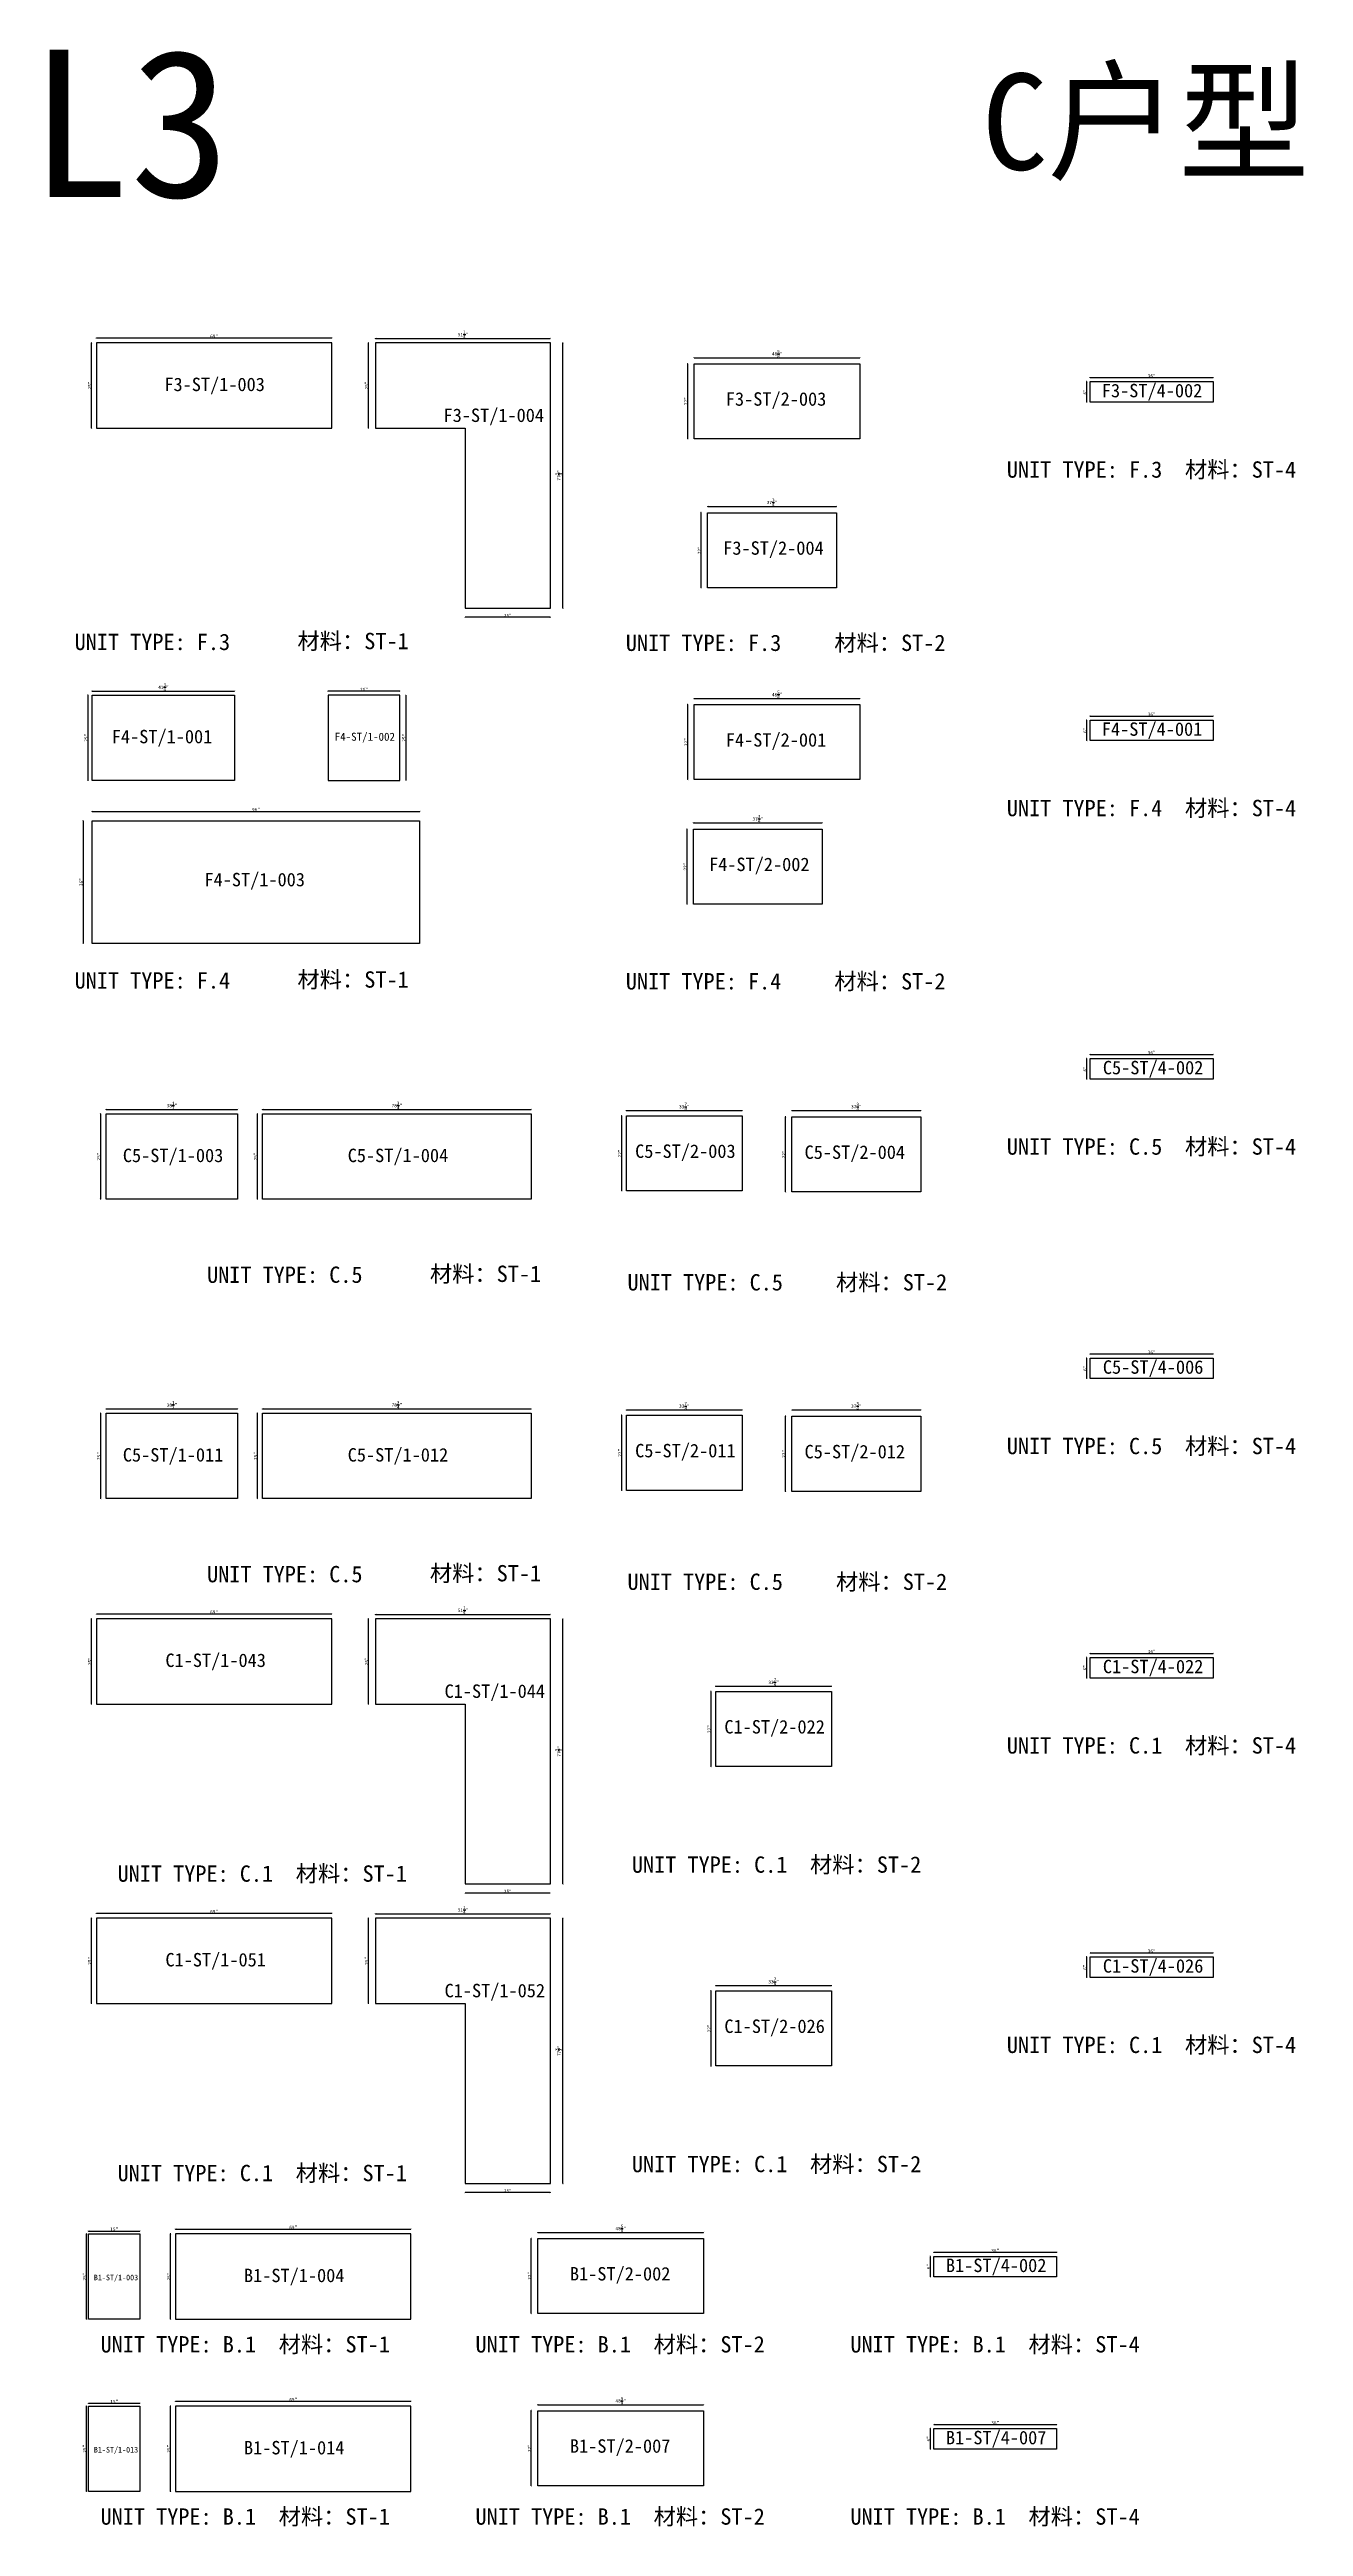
# Model space of a CAD drawing. Header units: millimetres. Extents: x -46962 to 137822, y -48342 to 2116.
# Drawn here: x 29545 to 38884, y -16326 to 2116 of the extents above; entities that cross this region are included whole.
import ezdxf
from ezdxf.enums import TextEntityAlignment as Align

# ---------------------------------------------------------------- set-up
doc = ezdxf.new("R2010")
doc.units = ezdxf.units.MM
doc.layers.add('COUNTERTOP_NUMBER', color=3, linetype='Continuous')
doc.layers.add('COUNTERTOPS', color=7, linetype='Continuous')
doc.styles.add('样式 1', font='')
doc.styles.get('样式 1').set_extended_font_data('NSimSun')
doc.dimstyles.new('副本 ISO-25', dxfattribs={"dimtxt": 25, "dimasz": 10, "dimexe": 1.5, "dimexo": 0.5, "dimtad": 1, "dimlfac": 0.03937, "dimlunit": 5, "dimtxsty": '样式 1', "dimblk": 'ARCHTICK', "dimcen": 2.5, "dimclrd": 256, "dimclrt": 1, "dimazin": 3, "dimtfac": 1, "dimtmove": 0, "dimatfit": 3, "dimfxlon": 1})

msp = doc.modelspace()

# ---------------------------------------------------------------- texts
at = {"style": '样式 1'}
for s, height, p in [('L3', 1098.6712, (29397.473, 1017.654)), ('C户型', 716.2262, (36489.499, 1221.173)), ('UNIT TYPE: F.3', 121.5865, (36674.483, -1071.636)), ('材料：ST-4', 121.5865, (38000.764, -1071.636)), ('材料：ST-1', 121.5865, (31391.844, -2348.371)), ('UNIT TYPE: F.3', 121.5865, (29732.557, -2355.026)), ('UNIT TYPE: F.3', 121.5865, (33836.967, -2361.804)), ('材料：ST-2', 121.5865, (35389.692, -2361.804)), ('UNIT TYPE: F.4', 121.5865, (36674.483, -3592.054)), ('材料：ST-4', 121.5865, (38000.764, -3592.054)), ('UNIT TYPE: F.4', 121.5865, (29732.557, -4875.445)), ('材料：ST-1', 121.5865, (31391.844, -4868.79)), ('UNIT TYPE: F.4', 121.5865, (33836.967, -4882.222)), ('材料：ST-2', 121.5865, (35389.692, -4882.222)), ('UNIT TYPE: C.5', 121.5865, (36674.483, -6112.473)), ('材料：ST-4', 121.5865, (38000.764, -6112.473)), ('UNIT TYPE: C.5', 121.5865, (30718.533, -7066.604)), ('材料：ST-1', 121.5865, (32377.82, -7059.949)), ('UNIT TYPE: C.5', 121.5865, (33849.308, -7123.278)), ('材料：ST-2', 121.5865, (35402.033, -7123.278)), ('UNIT TYPE: C.5', 121.5865, (36674.483, -8342.04)), ('材料：ST-4', 121.5865, (38000.764, -8342.04)), ('UNIT TYPE: C.5', 121.5865, (30718.533, -9296.171)), ('材料：ST-1', 121.5865, (32377.82, -9289.516)), ('材料：ST-2', 121.5865, (35402.033, -9352.845)), ('UNIT TYPE: C.5', 121.5865, (33849.308, -9352.845)), ('UNIT TYPE: C.1', 121.5865, (36674.483, -10571.607)), ('材料：ST-4', 121.5865, (38000.764, -10571.607)), ('UNIT TYPE: C.1', 121.5865, (30052.523, -11525.739)), ('材料：ST-1', 121.5865, (31378.804, -11525.739)), ('UNIT TYPE: C.1', 121.5865, (33882.608, -11458.785)), ('材料：ST-2', 121.5865, (35208.889, -11458.785)), ('UNIT TYPE: C.1', 121.5865, (36674.483, -12801.174)), ('材料：ST-4', 121.5865, (38000.764, -12801.174)), ('UNIT TYPE: C.1', 121.5865, (30052.523, -13755.306)), ('材料：ST-1', 121.5865, (31378.804, -13755.306)), ('UNIT TYPE: C.1', 121.5865, (33882.608, -13688.353)), ('材料：ST-2', 121.5865, (35208.889, -13688.353)), ('UNIT TYPE: B.1', 121.5865, (29925.727, -15030.741)), ('材料：ST-1', 121.5865, (31252.008, -15030.741)), ('UNIT TYPE: B.1', 121.5865, (32717.601, -15030.741)), ('材料：ST-2', 121.5865, (34043.882, -15030.741)), ('UNIT TYPE: B.1', 121.5865, (35509.476, -15030.741)), ('材料：ST-4', 121.5865, (36835.757, -15030.741)), ('UNIT TYPE: B.1', 121.5865, (29925.727, -16313.139)), ('材料：ST-1', 121.5865, (31252.008, -16313.139)), ('UNIT TYPE: B.1', 121.5865, (32717.601, -16313.139)), ('材料：ST-2', 121.5865, (34043.882, -16313.139)), ('UNIT TYPE: B.1', 121.5865, (35509.476, -16313.139)), ('材料：ST-4', 121.5865, (36835.757, -16313.139))]:
    msp.add_text(s, height=height, dxfattribs=at).set_placement(p)
at = {"layer": 'COUNTERTOP_NUMBER', "color": 3, "style": '样式 1'}
for s, height, p in [('F3-ST/1-003', 100, (30774.938, -376.838)), ('F3-ST/4-002', 100, (37756.261, -423.048)), ('F3-ST/1-004', 100, (32853.833, -606.688)), ('F3-ST/2-003', 100, (34956.108, -485.69)), ('F3-ST/2-004', 100, (34936.652, -1595.275)), ('F4-ST/1-001', 100, (30383.467, -2999.285)), ('F4-ST/4-001', 100, (37756.261, -2943.467)), ('F4-ST/1-002', 60, (31893.619, -3000.417)), ('F4-ST/2-001', 100, (34956.108, -3023.826)), ('F4-ST/1-003', 100, (31073.467, -4064.077)), ('F4-ST/2-002', 100, (34831.132, -3950.587)), ('C5-ST/4-002', 100, (37764.038, -5463.885)), ('C5-ST/1-003', 100, (30465.562, -6117.635)), ('C5-ST/1-004', 100, (32140.217, -6117.635)), ('C5-ST/2-003', 100, (34280.782, -6086.225)), ('C5-ST/2-004', 100, (35542.569, -6093.655)), ('C5-ST/4-006', 100, (37764.038, -7693.452)), ('C5-ST/1-011', 100, (30465.562, -8347.202)), ('C5-ST/1-012', 100, (32140.217, -8347.202)), ('C5-ST/2-011', 100, (34280.782, -8315.792)), ('C5-ST/2-012', 100, (35542.569, -8323.222)), ('C1-ST/1-043', 100, (30782.714, -9876.809)), ('C1-ST/4-022', 100, (37764.038, -9923.019)), ('C1-ST/1-044', 100, (32861.609, -10106.659)), ('C1-ST/2-022', 100, (34945.243, -10372.151)), ('C1-ST/1-051', 100, (30782.714, -12106.376)), ('C1-ST/4-026', 100, (37764.038, -12152.586)), ('C1-ST/1-052', 100, (32861.609, -12336.226)), ('C1-ST/2-026', 100, (34945.243, -12601.718)), ('B1-ST/4-002', 100, (36595.177, -14382.154)), ('B1-ST/1-003', 42, (30040.696, -14472.349)), ('B1-ST/1-004', 100, (31367.651, -14457.207)), ('B1-ST/2-002', 100, (33795.023, -14444.796)), ('B1-ST/2-007', 100, (33795.023, -15727.193)), ('B1-ST/4-007', 100, (36595.177, -15664.551)), ('B1-ST/1-013', 42, (30040.696, -15754.746)), ('B1-ST/1-014', 100, (31367.651, -15739.604))]:
    msp.add_text(s, height=height, dxfattribs=at).set_placement(p, align=Align.MIDDLE_CENTER)

# ---------------------------------------------------------------- blocks, each defined once
blk = doc.blocks.new('_ArchTick')
at = {"color": 0, "linetype": 'ByBlock', "const_width": 0.15}
blk.add_lwpolyline([(-0.5, -0.5), (0.5, 0.5)], dxfattribs=at)
blk = doc.blocks.new('*D1019')
at = {"color": 0, "lineweight": -2, "transparency": 16777216}
for p, q in [((29822, -15430), (29819, -15430)), ((29822, -16065), (29819, -16065))]:
    blk.add_line(p, q, dxfattribs=at)
at = {"lineweight": -2, "transparency": 16777216}
blk.add_line((29821, -16065), (29821, -15430), dxfattribs=at)
at = {"layer": 'Defpoints', "color": 0, "transparency": 16777216}
for p in [(29821, -15430), (29836, -15430), (29836, -16065)]:
    blk.add_point(p, dxfattribs=at)
at = {"lineweight": -2, "transparency": 16777216, "xscale": 10, "yscale": 10, "zscale": 10}
for p, rotation in [((29821, -15430), 90), ((29821, -16065), 270)]:
    blk.add_blockref('_ArchTick', p, dxfattribs=dict(at, rotation=rotation))
at = {"color": 1, "transparency": 16777216, "insert": (29807, -15748), "char_height": 25, "attachment_point": 5, "rotation": 90, "style": '样式 1'}
blk.add_mtext('\\A1;25"', dxfattribs=at)
blk = doc.blocks.new('*D1020')
at = {"color": 0, "lineweight": -2, "transparency": 16777216}
for p, q in [((29836, -15410), (29836, -15408)), ((30217, -15410), (30217, -15408))]:
    blk.add_line(p, q, dxfattribs=at)
at = {"lineweight": -2, "transparency": 16777216}
blk.add_line((29836, -15409), (30217, -15409), dxfattribs=at)
at = {"layer": 'Defpoints', "color": 0, "transparency": 16777216}
for p in [(29836, -15430), (30217, -15409), (30217, -15430)]:
    blk.add_point(p, dxfattribs=at)
at = {"lineweight": -2, "transparency": 16777216, "xscale": 10, "yscale": 10, "zscale": 10, "rotation": 180}
blk.add_blockref('_ArchTick', (29836, -15409), dxfattribs=at)
at = {"lineweight": -2, "transparency": 16777216, "xscale": 10, "yscale": 10, "zscale": 10}
blk.add_blockref('_ArchTick', (30217, -15409), dxfattribs=at)
at = {"color": 1, "transparency": 16777216, "insert": (30027, -15396), "char_height": 25, "attachment_point": 5, "style": '样式 1'}
blk.add_mtext('\\A1;15"', dxfattribs=at)
blk = doc.blocks.new('*D1021')
at = {"color": 0, "lineweight": -2, "transparency": 16777216}
for p, q in [((30448, -15430), (30445, -15430)), ((30448, -16065), (30445, -16065))]:
    blk.add_line(p, q, dxfattribs=at)
at = {"lineweight": -2, "transparency": 16777216}
blk.add_line((30447, -16065), (30447, -15430), dxfattribs=at)
at = {"layer": 'Defpoints', "color": 0, "transparency": 16777216}
for p in [(30447, -15430), (30484, -15430), (30484, -16065)]:
    blk.add_point(p, dxfattribs=at)
at = {"lineweight": -2, "transparency": 16777216, "xscale": 10, "yscale": 10, "zscale": 10}
for p, rotation in [((30447, -15430), 90), ((30447, -16065), 270)]:
    blk.add_blockref('_ArchTick', p, dxfattribs=dict(at, rotation=rotation))
at = {"color": 1, "transparency": 16777216, "insert": (30434, -15748), "char_height": 25, "attachment_point": 5, "rotation": 90, "style": '样式 1'}
blk.add_mtext('\\A1;25"', dxfattribs=at)
blk = doc.blocks.new('*D1022')
at = {"color": 0, "lineweight": -2, "transparency": 16777216}
for p, q in [((30484, -15395), (30484, -15393)), ((32236, -15395), (32236, -15393))]:
    blk.add_line(p, q, dxfattribs=at)
at = {"lineweight": -2, "transparency": 16777216}
blk.add_line((30484, -15394), (32236, -15394), dxfattribs=at)
at = {"layer": 'Defpoints', "color": 0, "transparency": 16777216}
for p in [(30484, -15430), (32236, -15394), (32236, -15430)]:
    blk.add_point(p, dxfattribs=at)
at = {"lineweight": -2, "transparency": 16777216, "xscale": 10, "yscale": 10, "zscale": 10, "rotation": 180}
blk.add_blockref('_ArchTick', (30484, -15394), dxfattribs=at)
at = {"lineweight": -2, "transparency": 16777216, "xscale": 10, "yscale": 10, "zscale": 10}
blk.add_blockref('_ArchTick', (32236, -15394), dxfattribs=at)
at = {"color": 1, "transparency": 16777216, "insert": (31360, -15381), "char_height": 25, "attachment_point": 5, "style": '样式 1'}
blk.add_mtext('\\A1;69"', dxfattribs=at)
blk = doc.blocks.new('*D1023')
at = {"color": 0, "lineweight": -2, "transparency": 16777216}
for p, q in [((33181, -15421), (33181, -15418)), ((34416, -15421), (34416, -15418))]:
    blk.add_line(p, q, dxfattribs=at)
at = {"lineweight": -2, "transparency": 16777216}
blk.add_line((33181, -15420), (34416, -15420), dxfattribs=at)
at = {"layer": 'Defpoints', "color": 0, "transparency": 16777216}
for p in [(33181, -15464), (34416, -15420), (34416, -15464)]:
    blk.add_point(p, dxfattribs=at)
at = {"lineweight": -2, "transparency": 16777216, "xscale": 10, "yscale": 10, "zscale": 10, "rotation": 180}
blk.add_blockref('_ArchTick', (33181, -15420), dxfattribs=at)
at = {"lineweight": -2, "transparency": 16777216, "xscale": 10, "yscale": 10, "zscale": 10}
blk.add_blockref('_ArchTick', (34416, -15420), dxfattribs=at)
at = {"color": 1, "transparency": 16777216, "insert": (33799, -15391), "char_height": 25, "attachment_point": 5, "style": '样式 1'}
blk.add_mtext('\\A1;48{\\H1x;\\S5/8;}"', dxfattribs=at)
blk = doc.blocks.new('*D1024')
at = {"color": 0, "lineweight": -2, "transparency": 16777216}
for p, q in [((33134, -15464), (33132, -15464)), ((33134, -16023), (33132, -16023))]:
    blk.add_line(p, q, dxfattribs=at)
at = {"lineweight": -2, "transparency": 16777216}
blk.add_line((33133, -16023), (33133, -15464), dxfattribs=at)
at = {"layer": 'Defpoints', "color": 0, "transparency": 16777216}
for p in [(33133, -15464), (33181, -15464), (33181, -16023)]:
    blk.add_point(p, dxfattribs=at)
at = {"lineweight": -2, "transparency": 16777216, "xscale": 10, "yscale": 10, "zscale": 10}
for p, rotation in [((33133, -15464), 90), ((33133, -16023), 270)]:
    blk.add_blockref('_ArchTick', p, dxfattribs=dict(at, rotation=rotation))
at = {"color": 1, "transparency": 16777216, "insert": (33120, -15744), "char_height": 25, "attachment_point": 5, "rotation": 90, "style": '样式 1'}
blk.add_mtext('\\A1;22"', dxfattribs=at)
blk = doc.blocks.new('*D1025')
at = {"color": 0, "lineweight": -2, "transparency": 16777216}
for p, q in [((36131, -15568), (36131, -15566)), ((37046, -15568), (37046, -15566))]:
    blk.add_line(p, q, dxfattribs=at)
at = {"lineweight": -2, "transparency": 16777216}
blk.add_line((36131, -15567), (37046, -15567), dxfattribs=at)
at = {"layer": 'Defpoints', "color": 0, "transparency": 16777216}
for p in [(36131, -15598), (37046, -15567), (37046, -15598)]:
    blk.add_point(p, dxfattribs=at)
at = {"lineweight": -2, "transparency": 16777216, "xscale": 10, "yscale": 10, "zscale": 10, "rotation": 180}
blk.add_blockref('_ArchTick', (36131, -15567), dxfattribs=at)
at = {"lineweight": -2, "transparency": 16777216, "xscale": 10, "yscale": 10, "zscale": 10}
blk.add_blockref('_ArchTick', (37046, -15567), dxfattribs=at)
at = {"color": 1, "transparency": 16777216, "insert": (36588, -15554), "char_height": 25, "attachment_point": 5, "style": '样式 1'}
blk.add_mtext('\\A1;36"', dxfattribs=at)
blk = doc.blocks.new('*D1026')
at = {"color": 0, "lineweight": -2, "transparency": 16777216}
for p, q in [((36106, -15598), (36104, -15598)), ((36106, -15750), (36104, -15750))]:
    blk.add_line(p, q, dxfattribs=at)
at = {"lineweight": -2, "transparency": 16777216}
blk.add_line((36105, -15750), (36105, -15598), dxfattribs=at)
at = {"layer": 'Defpoints', "color": 0, "transparency": 16777216}
for p in [(36105, -15598), (36131, -15598), (36131, -15750)]:
    blk.add_point(p, dxfattribs=at)
at = {"lineweight": -2, "transparency": 16777216, "xscale": 10, "yscale": 10, "zscale": 10}
for p, rotation in [((36105, -15598), 90), ((36105, -15750), 270)]:
    blk.add_blockref('_ArchTick', p, dxfattribs=dict(at, rotation=rotation))
at = {"color": 1, "transparency": 16777216, "insert": (36092, -15674), "char_height": 25, "attachment_point": 5, "rotation": 90, "style": '样式 1'}
blk.add_mtext('\\A1;6"', dxfattribs=at)
blk = doc.blocks.new('*D995')
at = {"color": 0, "lineweight": -2, "transparency": 16777216}
for p, q in [((29859, -9568), (29856, -9568)), ((29859, -10203), (29856, -10203))]:
    blk.add_line(p, q, dxfattribs=at)
at = {"lineweight": -2, "transparency": 16777216}
blk.add_line((29858, -10203), (29858, -9568), dxfattribs=at)
at = {"layer": 'Defpoints', "color": 0, "transparency": 16777216}
for p in [(29858, -9568), (29895, -9568), (29895, -10203)]:
    blk.add_point(p, dxfattribs=at)
at = {"lineweight": -2, "transparency": 16777216, "xscale": 10, "yscale": 10, "zscale": 10}
for p, rotation in [((29858, -9568), 90), ((29858, -10203), 270)]:
    blk.add_blockref('_ArchTick', p, dxfattribs=dict(at, rotation=rotation))
at = {"color": 1, "transparency": 16777216, "insert": (29845, -9885), "char_height": 25, "attachment_point": 5, "rotation": 90, "style": '样式 1'}
blk.add_mtext('\\A1;25"', dxfattribs=at)
blk = doc.blocks.new('*D996')
at = {"color": 0, "lineweight": -2, "transparency": 16777216}
for p, q in [((29895, -9532), (29895, -9530)), ((31647, -9532), (31647, -9530))]:
    blk.add_line(p, q, dxfattribs=at)
at = {"lineweight": -2, "transparency": 16777216}
blk.add_line((29895, -9531), (31647, -9531), dxfattribs=at)
at = {"layer": 'Defpoints', "color": 0, "transparency": 16777216}
for p in [(29895, -9568), (31647, -9531), (31647, -9568)]:
    blk.add_point(p, dxfattribs=at)
at = {"lineweight": -2, "transparency": 16777216, "xscale": 10, "yscale": 10, "zscale": 10, "rotation": 180}
blk.add_blockref('_ArchTick', (29895, -9531), dxfattribs=at)
at = {"lineweight": -2, "transparency": 16777216, "xscale": 10, "yscale": 10, "zscale": 10}
blk.add_blockref('_ArchTick', (31647, -9531), dxfattribs=at)
at = {"color": 1, "transparency": 16777216, "insert": (30771, -9518), "char_height": 25, "attachment_point": 5, "style": '样式 1'}
blk.add_mtext('\\A1;69"', dxfattribs=at)
blk = doc.blocks.new('*D997')
at = {"color": 0, "lineweight": -2, "transparency": 16777216}
for p, q in [((31974, -9536), (31974, -9533)), ((33275, -9536), (33275, -9533))]:
    blk.add_line(p, q, dxfattribs=at)
at = {"lineweight": -2, "transparency": 16777216}
blk.add_line((31974, -9535), (33275, -9535), dxfattribs=at)
at = {"layer": 'Defpoints', "color": 0, "transparency": 16777216}
for p in [(31974, -9568), (33275, -9535), (33275, -9568)]:
    blk.add_point(p, dxfattribs=at)
at = {"lineweight": -2, "transparency": 16777216, "xscale": 10, "yscale": 10, "zscale": 10, "rotation": 180}
blk.add_blockref('_ArchTick', (31974, -9535), dxfattribs=at)
at = {"lineweight": -2, "transparency": 16777216, "xscale": 10, "yscale": 10, "zscale": 10}
blk.add_blockref('_ArchTick', (33275, -9535), dxfattribs=at)
at = {"color": 1, "transparency": 16777216, "insert": (32625, -9505), "char_height": 25, "attachment_point": 5, "style": '样式 1'}
blk.add_mtext('\\A1;51{\\H1x;\\S1/4;}"', dxfattribs=at)
blk = doc.blocks.new('*D998')
at = {"color": 0, "lineweight": -2, "transparency": 16777216}
for p, q in [((31921, -9568), (31919, -9568)), ((31921, -10203), (31919, -10203))]:
    blk.add_line(p, q, dxfattribs=at)
at = {"lineweight": -2, "transparency": 16777216}
blk.add_line((31920, -10203), (31920, -9568), dxfattribs=at)
at = {"layer": 'Defpoints', "color": 0, "transparency": 16777216}
for p in [(31920, -9568), (31974, -9568), (31974, -10203)]:
    blk.add_point(p, dxfattribs=at)
at = {"lineweight": -2, "transparency": 16777216, "xscale": 10, "yscale": 10, "zscale": 10}
for p, rotation in [((31920, -9568), 90), ((31920, -10203), 270)]:
    blk.add_blockref('_ArchTick', p, dxfattribs=dict(at, rotation=rotation))
at = {"color": 1, "transparency": 16777216, "insert": (31907, -9885), "char_height": 25, "attachment_point": 5, "rotation": 90, "style": '样式 1'}
blk.add_mtext('\\A1;25"', dxfattribs=at)
blk = doc.blocks.new('*D991')
at = {"color": 0, "lineweight": -2, "transparency": 16777216}
for p, q in [((32640, -11610), (32640, -11612)), ((33275, -11610), (33275, -11612))]:
    blk.add_line(p, q, dxfattribs=at)
at = {"lineweight": -2, "transparency": 16777216}
blk.add_line((33275, -11611), (32640, -11611), dxfattribs=at)
at = {"layer": 'Defpoints', "color": 0, "transparency": 16777216}
for p in [(32640, -11542), (32640, -11611), (33275, -11542)]:
    blk.add_point(p, dxfattribs=at)
at = {"lineweight": -2, "transparency": 16777216, "xscale": 10, "yscale": 10, "zscale": 10, "rotation": 180}
blk.add_blockref('_ArchTick', (32640, -11611), dxfattribs=at)
at = {"lineweight": -2, "transparency": 16777216, "xscale": 10, "yscale": 10, "zscale": 10}
blk.add_blockref('_ArchTick', (33275, -11611), dxfattribs=at)
at = {"color": 1, "transparency": 16777216, "insert": (32958, -11598), "char_height": 25, "attachment_point": 5, "style": '样式 1'}
blk.add_mtext('\\A1;25"', dxfattribs=at)
blk = doc.blocks.new('*D992')
at = {"color": 0, "lineweight": -2, "transparency": 16777216}
for p, q in [((33368, -9568), (33370, -9568)), ((33368, -11542), (33370, -11542))]:
    blk.add_line(p, q, dxfattribs=at)
at = {"lineweight": -2, "transparency": 16777216}
blk.add_line((33369, -11542), (33369, -9568), dxfattribs=at)
at = {"layer": 'Defpoints', "color": 0, "transparency": 16777216}
for p in [(33275, -9568), (33369, -9568), (33275, -11542)]:
    blk.add_point(p, dxfattribs=at)
at = {"lineweight": -2, "transparency": 16777216, "xscale": 10, "yscale": 10, "zscale": 10}
for p, rotation in [((33369, -9568), 90), ((33369, -11542), 270)]:
    blk.add_blockref('_ArchTick', p, dxfattribs=dict(at, rotation=rotation))
at = {"color": 1, "transparency": 16777216, "insert": (33340, -10555), "char_height": 25, "attachment_point": 5, "rotation": 90, "style": '样式 1'}
blk.add_mtext('\\A1;77{\\H1x;\\S3/4;}"', dxfattribs=at)
blk = doc.blocks.new('*D993')
at = {"color": 0, "lineweight": -2, "transparency": 16777216}
for p, q in [((34507, -10071), (34507, -10068)), ((35368, -10071), (35368, -10068))]:
    blk.add_line(p, q, dxfattribs=at)
at = {"lineweight": -2, "transparency": 16777216}
blk.add_line((34507, -10070), (35368, -10070), dxfattribs=at)
at = {"layer": 'Defpoints', "color": 0, "transparency": 16777216}
for p in [(34507, -10109), (35368, -10070), (35368, -10109)]:
    blk.add_point(p, dxfattribs=at)
at = {"lineweight": -2, "transparency": 16777216, "xscale": 10, "yscale": 10, "zscale": 10, "rotation": 180}
blk.add_blockref('_ArchTick', (34507, -10070), dxfattribs=at)
at = {"lineweight": -2, "transparency": 16777216, "xscale": 10, "yscale": 10, "zscale": 10}
blk.add_blockref('_ArchTick', (35368, -10070), dxfattribs=at)
at = {"color": 1, "transparency": 16777216, "insert": (34938, -10041), "char_height": 25, "attachment_point": 5, "style": '样式 1'}
blk.add_mtext('\\A1;33{\\H1x;\\S7/8;}"', dxfattribs=at)
blk = doc.blocks.new('*D994')
at = {"color": 0, "lineweight": -2, "transparency": 16777216}
for p, q in [((34472, -10109), (34469, -10109)), ((34472, -10668), (34469, -10668))]:
    blk.add_line(p, q, dxfattribs=at)
at = {"lineweight": -2, "transparency": 16777216}
blk.add_line((34471, -10109), (34471, -10668), dxfattribs=at)
at = {"layer": 'Defpoints', "color": 0, "transparency": 16777216}
for p in [(34507, -10109), (34471, -10668), (34507, -10668)]:
    blk.add_point(p, dxfattribs=at)
at = {"lineweight": -2, "transparency": 16777216, "xscale": 10, "yscale": 10, "zscale": 10}
for p, rotation in [((34471, -10109), 90), ((34471, -10668), 270)]:
    blk.add_blockref('_ArchTick', p, dxfattribs=dict(at, rotation=rotation))
at = {"color": 1, "transparency": 16777216, "insert": (34458, -10389), "char_height": 25, "attachment_point": 5, "rotation": 90, "style": '样式 1'}
blk.add_mtext('\\A1;22"', dxfattribs=at)
blk = doc.blocks.new('*D999')
at = {"color": 0, "lineweight": -2, "transparency": 16777216}
for p, q in [((37296, -9827), (37296, -9824)), ((38211, -9827), (38211, -9824))]:
    blk.add_line(p, q, dxfattribs=at)
at = {"lineweight": -2, "transparency": 16777216}
blk.add_line((37296, -9826), (38211, -9826), dxfattribs=at)
at = {"layer": 'Defpoints', "color": 0, "transparency": 16777216}
for p in [(37296, -9856), (38211, -9826), (38211, -9856)]:
    blk.add_point(p, dxfattribs=at)
at = {"lineweight": -2, "transparency": 16777216, "xscale": 10, "yscale": 10, "zscale": 10, "rotation": 180}
blk.add_blockref('_ArchTick', (37296, -9826), dxfattribs=at)
at = {"lineweight": -2, "transparency": 16777216, "xscale": 10, "yscale": 10, "zscale": 10}
blk.add_blockref('_ArchTick', (38211, -9826), dxfattribs=at)
at = {"color": 1, "transparency": 16777216, "insert": (37753, -9812), "char_height": 25, "attachment_point": 5, "style": '样式 1'}
blk.add_mtext('\\A1;36"', dxfattribs=at)
blk = doc.blocks.new('*D1000')
at = {"color": 0, "lineweight": -2, "transparency": 16777216}
for p, q in [((37271, -9856), (37269, -9856)), ((37271, -10009), (37269, -10009))]:
    blk.add_line(p, q, dxfattribs=at)
at = {"lineweight": -2, "transparency": 16777216}
blk.add_line((37270, -10009), (37270, -9856), dxfattribs=at)
at = {"layer": 'Defpoints', "color": 0, "transparency": 16777216}
for p in [(37270, -9856), (37296, -9856), (37296, -10009)]:
    blk.add_point(p, dxfattribs=at)
at = {"lineweight": -2, "transparency": 16777216, "xscale": 10, "yscale": 10, "zscale": 10}
for p, rotation in [((37270, -9856), 90), ((37270, -10009), 270)]:
    blk.add_blockref('_ArchTick', p, dxfattribs=dict(at, rotation=rotation))
at = {"color": 1, "transparency": 16777216, "insert": (37257, -9933), "char_height": 25, "attachment_point": 5, "rotation": 90, "style": '样式 1'}
blk.add_mtext('\\A1;6"', dxfattribs=at)
blk = doc.blocks.new('*D1005')
at = {"color": 0, "lineweight": -2, "transparency": 16777216}
for p, q in [((29859, -11797), (29856, -11797)), ((29859, -12432), (29856, -12432))]:
    blk.add_line(p, q, dxfattribs=at)
at = {"lineweight": -2, "transparency": 16777216}
blk.add_line((29858, -12432), (29858, -11797), dxfattribs=at)
at = {"layer": 'Defpoints', "color": 0, "transparency": 16777216}
for p in [(29858, -11797), (29895, -11797), (29895, -12432)]:
    blk.add_point(p, dxfattribs=at)
at = {"lineweight": -2, "transparency": 16777216, "xscale": 10, "yscale": 10, "zscale": 10}
for p, rotation in [((29858, -11797), 90), ((29858, -12432), 270)]:
    blk.add_blockref('_ArchTick', p, dxfattribs=dict(at, rotation=rotation))
at = {"color": 1, "transparency": 16777216, "insert": (29845, -12115), "char_height": 25, "attachment_point": 5, "rotation": 90, "style": '样式 1'}
blk.add_mtext('\\A1;25"', dxfattribs=at)
blk = doc.blocks.new('*D1006')
at = {"color": 0, "lineweight": -2, "transparency": 16777216}
for p, q in [((29895, -11762), (29895, -11759)), ((31647, -11762), (31647, -11759))]:
    blk.add_line(p, q, dxfattribs=at)
at = {"lineweight": -2, "transparency": 16777216}
blk.add_line((29895, -11761), (31647, -11761), dxfattribs=at)
at = {"layer": 'Defpoints', "color": 0, "transparency": 16777216}
for p in [(29895, -11797), (31647, -11761), (31647, -11797)]:
    blk.add_point(p, dxfattribs=at)
at = {"lineweight": -2, "transparency": 16777216, "xscale": 10, "yscale": 10, "zscale": 10, "rotation": 180}
blk.add_blockref('_ArchTick', (29895, -11761), dxfattribs=at)
at = {"lineweight": -2, "transparency": 16777216, "xscale": 10, "yscale": 10, "zscale": 10}
blk.add_blockref('_ArchTick', (31647, -11761), dxfattribs=at)
at = {"color": 1, "transparency": 16777216, "insert": (30771, -11748), "char_height": 25, "attachment_point": 5, "style": '样式 1'}
blk.add_mtext('\\A1;69"', dxfattribs=at)
blk = doc.blocks.new('*D1007')
at = {"color": 0, "lineweight": -2, "transparency": 16777216}
for p, q in [((31974, -11765), (31974, -11763)), ((33275, -11765), (33275, -11763))]:
    blk.add_line(p, q, dxfattribs=at)
at = {"lineweight": -2, "transparency": 16777216}
blk.add_line((31974, -11764), (33275, -11764), dxfattribs=at)
at = {"layer": 'Defpoints', "color": 0, "transparency": 16777216}
for p in [(31974, -11797), (33275, -11764), (33275, -11797)]:
    blk.add_point(p, dxfattribs=at)
at = {"lineweight": -2, "transparency": 16777216, "xscale": 10, "yscale": 10, "zscale": 10, "rotation": 180}
blk.add_blockref('_ArchTick', (31974, -11764), dxfattribs=at)
at = {"lineweight": -2, "transparency": 16777216, "xscale": 10, "yscale": 10, "zscale": 10}
blk.add_blockref('_ArchTick', (33275, -11764), dxfattribs=at)
at = {"color": 1, "transparency": 16777216, "insert": (32625, -11735), "char_height": 25, "attachment_point": 5, "style": '样式 1'}
blk.add_mtext('\\A1;51{\\H1x;\\S1/4;}"', dxfattribs=at)
blk = doc.blocks.new('*D1008')
at = {"color": 0, "lineweight": -2, "transparency": 16777216}
for p, q in [((31921, -11797), (31919, -11797)), ((31921, -12432), (31919, -12432))]:
    blk.add_line(p, q, dxfattribs=at)
at = {"lineweight": -2, "transparency": 16777216}
blk.add_line((31920, -12432), (31920, -11797), dxfattribs=at)
at = {"layer": 'Defpoints', "color": 0, "transparency": 16777216}
for p in [(31920, -11797), (31974, -11797), (31974, -12432)]:
    blk.add_point(p, dxfattribs=at)
at = {"lineweight": -2, "transparency": 16777216, "xscale": 10, "yscale": 10, "zscale": 10}
for p, rotation in [((31920, -11797), 90), ((31920, -12432), 270)]:
    blk.add_blockref('_ArchTick', p, dxfattribs=dict(at, rotation=rotation))
at = {"color": 1, "transparency": 16777216, "insert": (31907, -12115), "char_height": 25, "attachment_point": 5, "rotation": 90, "style": '样式 1'}
blk.add_mtext('\\A1;25"', dxfattribs=at)
blk = doc.blocks.new('*D1001')
at = {"color": 0, "lineweight": -2, "transparency": 16777216}
for p, q in [((32640, -13839), (32640, -13842)), ((33275, -13839), (33275, -13842))]:
    blk.add_line(p, q, dxfattribs=at)
at = {"lineweight": -2, "transparency": 16777216}
blk.add_line((33275, -13840), (32640, -13840), dxfattribs=at)
at = {"layer": 'Defpoints', "color": 0, "transparency": 16777216}
for p in [(32640, -13772), (33275, -13772), (32640, -13840)]:
    blk.add_point(p, dxfattribs=at)
at = {"lineweight": -2, "transparency": 16777216, "xscale": 10, "yscale": 10, "zscale": 10, "rotation": 180}
blk.add_blockref('_ArchTick', (32640, -13840), dxfattribs=at)
at = {"lineweight": -2, "transparency": 16777216, "xscale": 10, "yscale": 10, "zscale": 10}
blk.add_blockref('_ArchTick', (33275, -13840), dxfattribs=at)
at = {"color": 1, "transparency": 16777216, "insert": (32958, -13827), "char_height": 25, "attachment_point": 5, "style": '样式 1'}
blk.add_mtext('\\A1;25"', dxfattribs=at)
blk = doc.blocks.new('*D1002')
at = {"color": 0, "lineweight": -2, "transparency": 16777216}
for p, q in [((33368, -11797), (33370, -11797)), ((33368, -13772), (33370, -13772))]:
    blk.add_line(p, q, dxfattribs=at)
at = {"lineweight": -2, "transparency": 16777216}
blk.add_line((33369, -13772), (33369, -11797), dxfattribs=at)
at = {"layer": 'Defpoints', "color": 0, "transparency": 16777216}
for p in [(33275, -11797), (33369, -11797), (33275, -13772)]:
    blk.add_point(p, dxfattribs=at)
at = {"lineweight": -2, "transparency": 16777216, "xscale": 10, "yscale": 10, "zscale": 10}
for p, rotation in [((33369, -11797), 90), ((33369, -13772), 270)]:
    blk.add_blockref('_ArchTick', p, dxfattribs=dict(at, rotation=rotation))
at = {"color": 1, "transparency": 16777216, "insert": (33340, -12785), "char_height": 25, "attachment_point": 5, "rotation": 90, "style": '样式 1'}
blk.add_mtext('\\A1;77{\\H1x;\\S3/4;}"', dxfattribs=at)
blk = doc.blocks.new('*D1003')
at = {"color": 0, "lineweight": -2, "transparency": 16777216}
for p, q in [((34507, -12300), (34507, -12298)), ((35368, -12300), (35368, -12298))]:
    blk.add_line(p, q, dxfattribs=at)
at = {"lineweight": -2, "transparency": 16777216}
blk.add_line((34507, -12299), (35368, -12299), dxfattribs=at)
at = {"layer": 'Defpoints', "color": 0, "transparency": 16777216}
for p in [(34507, -12339), (35368, -12299), (35368, -12339)]:
    blk.add_point(p, dxfattribs=at)
at = {"lineweight": -2, "transparency": 16777216, "xscale": 10, "yscale": 10, "zscale": 10, "rotation": 180}
blk.add_blockref('_ArchTick', (34507, -12299), dxfattribs=at)
at = {"lineweight": -2, "transparency": 16777216, "xscale": 10, "yscale": 10, "zscale": 10}
blk.add_blockref('_ArchTick', (35368, -12299), dxfattribs=at)
at = {"color": 1, "transparency": 16777216, "insert": (34938, -12270), "char_height": 25, "attachment_point": 5, "style": '样式 1'}
blk.add_mtext('\\A1;33{\\H1x;\\S7/8;}"', dxfattribs=at)
blk = doc.blocks.new('*D1004')
at = {"color": 0, "lineweight": -2, "transparency": 16777216}
for p, q in [((34472, -12339), (34469, -12339)), ((34472, -12898), (34469, -12898))]:
    blk.add_line(p, q, dxfattribs=at)
at = {"lineweight": -2, "transparency": 16777216}
blk.add_line((34471, -12339), (34471, -12898), dxfattribs=at)
at = {"layer": 'Defpoints', "color": 0, "transparency": 16777216}
for p in [(34507, -12339), (34471, -12898), (34507, -12898)]:
    blk.add_point(p, dxfattribs=at)
at = {"lineweight": -2, "transparency": 16777216, "xscale": 10, "yscale": 10, "zscale": 10}
for p, rotation in [((34471, -12339), 90), ((34471, -12898), 270)]:
    blk.add_blockref('_ArchTick', p, dxfattribs=dict(at, rotation=rotation))
at = {"color": 1, "transparency": 16777216, "insert": (34458, -12618), "char_height": 25, "attachment_point": 5, "rotation": 90, "style": '样式 1'}
blk.add_mtext('\\A1;22"', dxfattribs=at)
blk = doc.blocks.new('*D1009')
at = {"color": 0, "lineweight": -2, "transparency": 16777216}
for p, q in [((37296, -12056), (37296, -12054)), ((38211, -12056), (38211, -12054))]:
    blk.add_line(p, q, dxfattribs=at)
at = {"lineweight": -2, "transparency": 16777216}
blk.add_line((37296, -12055), (38211, -12055), dxfattribs=at)
at = {"layer": 'Defpoints', "color": 0, "transparency": 16777216}
for p in [(37296, -12086), (38211, -12055), (38211, -12086)]:
    blk.add_point(p, dxfattribs=at)
at = {"lineweight": -2, "transparency": 16777216, "xscale": 10, "yscale": 10, "zscale": 10, "rotation": 180}
blk.add_blockref('_ArchTick', (37296, -12055), dxfattribs=at)
at = {"lineweight": -2, "transparency": 16777216, "xscale": 10, "yscale": 10, "zscale": 10}
blk.add_blockref('_ArchTick', (38211, -12055), dxfattribs=at)
at = {"color": 1, "transparency": 16777216, "insert": (37753, -12042), "char_height": 25, "attachment_point": 5, "style": '样式 1'}
blk.add_mtext('\\A1;36"', dxfattribs=at)
blk = doc.blocks.new('*D1010')
at = {"color": 0, "lineweight": -2, "transparency": 16777216}
for p, q in [((37271, -12086), (37269, -12086)), ((37271, -12238), (37269, -12238))]:
    blk.add_line(p, q, dxfattribs=at)
at = {"lineweight": -2, "transparency": 16777216}
blk.add_line((37270, -12238), (37270, -12086), dxfattribs=at)
at = {"layer": 'Defpoints', "color": 0, "transparency": 16777216}
for p in [(37270, -12086), (37296, -12086), (37296, -12238)]:
    blk.add_point(p, dxfattribs=at)
at = {"lineweight": -2, "transparency": 16777216, "xscale": 10, "yscale": 10, "zscale": 10}
for p, rotation in [((37270, -12086), 90), ((37270, -12238), 270)]:
    blk.add_blockref('_ArchTick', p, dxfattribs=dict(at, rotation=rotation))
at = {"color": 1, "transparency": 16777216, "insert": (37257, -12162), "char_height": 25, "attachment_point": 5, "rotation": 90, "style": '样式 1'}
blk.add_mtext('\\A1;6"', dxfattribs=at)
blk = doc.blocks.new('*D1011')
at = {"color": 0, "lineweight": -2, "transparency": 16777216}
for p, q in [((29822, -14148), (29819, -14148)), ((29822, -14783), (29819, -14783))]:
    blk.add_line(p, q, dxfattribs=at)
at = {"lineweight": -2, "transparency": 16777216}
blk.add_line((29821, -14783), (29821, -14148), dxfattribs=at)
at = {"layer": 'Defpoints', "color": 0, "transparency": 16777216}
for p in [(29821, -14148), (29836, -14148), (29836, -14783)]:
    blk.add_point(p, dxfattribs=at)
at = {"lineweight": -2, "transparency": 16777216, "xscale": 10, "yscale": 10, "zscale": 10}
for p, rotation in [((29821, -14148), 90), ((29821, -14783), 270)]:
    blk.add_blockref('_ArchTick', p, dxfattribs=dict(at, rotation=rotation))
at = {"color": 1, "transparency": 16777216, "insert": (29807, -14466), "char_height": 25, "attachment_point": 5, "rotation": 90, "style": '样式 1'}
blk.add_mtext('\\A1;25"', dxfattribs=at)
blk = doc.blocks.new('*D1012')
at = {"color": 0, "lineweight": -2, "transparency": 16777216}
for p, q in [((29836, -14128), (29836, -14125)), ((30217, -14128), (30217, -14125))]:
    blk.add_line(p, q, dxfattribs=at)
at = {"lineweight": -2, "transparency": 16777216}
blk.add_line((29836, -14127), (30217, -14127), dxfattribs=at)
at = {"layer": 'Defpoints', "color": 0, "transparency": 16777216}
for p in [(29836, -14148), (30217, -14127), (30217, -14148)]:
    blk.add_point(p, dxfattribs=at)
at = {"lineweight": -2, "transparency": 16777216, "xscale": 10, "yscale": 10, "zscale": 10, "rotation": 180}
blk.add_blockref('_ArchTick', (29836, -14127), dxfattribs=at)
at = {"lineweight": -2, "transparency": 16777216, "xscale": 10, "yscale": 10, "zscale": 10}
blk.add_blockref('_ArchTick', (30217, -14127), dxfattribs=at)
at = {"color": 1, "transparency": 16777216, "insert": (30027, -14113), "char_height": 25, "attachment_point": 5, "style": '样式 1'}
blk.add_mtext('\\A1;15"', dxfattribs=at)
blk = doc.blocks.new('*D1013')
at = {"color": 0, "lineweight": -2, "transparency": 16777216}
for p, q in [((30448, -14148), (30445, -14148)), ((30448, -14783), (30445, -14783))]:
    blk.add_line(p, q, dxfattribs=at)
at = {"lineweight": -2, "transparency": 16777216}
blk.add_line((30447, -14783), (30447, -14148), dxfattribs=at)
at = {"layer": 'Defpoints', "color": 0, "transparency": 16777216}
for p in [(30447, -14148), (30484, -14148), (30484, -14783)]:
    blk.add_point(p, dxfattribs=at)
at = {"lineweight": -2, "transparency": 16777216, "xscale": 10, "yscale": 10, "zscale": 10}
for p, rotation in [((30447, -14148), 90), ((30447, -14783), 270)]:
    blk.add_blockref('_ArchTick', p, dxfattribs=dict(at, rotation=rotation))
at = {"color": 1, "transparency": 16777216, "insert": (30434, -14466), "char_height": 25, "attachment_point": 5, "rotation": 90, "style": '样式 1'}
blk.add_mtext('\\A1;25"', dxfattribs=at)
blk = doc.blocks.new('*D1014')
at = {"color": 0, "lineweight": -2, "transparency": 16777216}
for p, q in [((30484, -14113), (30484, -14110)), ((32236, -14113), (32236, -14110))]:
    blk.add_line(p, q, dxfattribs=at)
at = {"lineweight": -2, "transparency": 16777216}
blk.add_line((30484, -14112), (32236, -14112), dxfattribs=at)
at = {"layer": 'Defpoints', "color": 0, "transparency": 16777216}
for p in [(30484, -14148), (32236, -14112), (32236, -14148)]:
    blk.add_point(p, dxfattribs=at)
at = {"lineweight": -2, "transparency": 16777216, "xscale": 10, "yscale": 10, "zscale": 10, "rotation": 180}
blk.add_blockref('_ArchTick', (30484, -14112), dxfattribs=at)
at = {"lineweight": -2, "transparency": 16777216, "xscale": 10, "yscale": 10, "zscale": 10}
blk.add_blockref('_ArchTick', (32236, -14112), dxfattribs=at)
at = {"color": 1, "transparency": 16777216, "insert": (31360, -14099), "char_height": 25, "attachment_point": 5, "style": '样式 1'}
blk.add_mtext('\\A1;69"', dxfattribs=at)
blk = doc.blocks.new('*D1015')
at = {"color": 0, "lineweight": -2, "transparency": 16777216}
for p, q in [((33181, -14138), (33181, -14136)), ((34416, -14138), (34416, -14136))]:
    blk.add_line(p, q, dxfattribs=at)
at = {"lineweight": -2, "transparency": 16777216}
blk.add_line((33181, -14137), (34416, -14137), dxfattribs=at)
at = {"layer": 'Defpoints', "color": 0, "transparency": 16777216}
for p in [(33181, -14182), (34416, -14137), (34416, -14182)]:
    blk.add_point(p, dxfattribs=at)
at = {"lineweight": -2, "transparency": 16777216, "xscale": 10, "yscale": 10, "zscale": 10, "rotation": 180}
blk.add_blockref('_ArchTick', (33181, -14137), dxfattribs=at)
at = {"lineweight": -2, "transparency": 16777216, "xscale": 10, "yscale": 10, "zscale": 10}
blk.add_blockref('_ArchTick', (34416, -14137), dxfattribs=at)
at = {"color": 1, "transparency": 16777216, "insert": (33799, -14108), "char_height": 25, "attachment_point": 5, "style": '样式 1'}
blk.add_mtext('\\A1;48{\\H1x;\\S5/8;}"', dxfattribs=at)
blk = doc.blocks.new('*D1016')
at = {"color": 0, "lineweight": -2, "transparency": 16777216}
for p, q in [((33134, -14182), (33132, -14182)), ((33134, -14741), (33132, -14741))]:
    blk.add_line(p, q, dxfattribs=at)
at = {"lineweight": -2, "transparency": 16777216}
blk.add_line((33133, -14741), (33133, -14182), dxfattribs=at)
at = {"layer": 'Defpoints', "color": 0, "transparency": 16777216}
for p in [(33133, -14182), (33181, -14182), (33181, -14741)]:
    blk.add_point(p, dxfattribs=at)
at = {"lineweight": -2, "transparency": 16777216, "xscale": 10, "yscale": 10, "zscale": 10}
for p, rotation in [((33133, -14182), 90), ((33133, -14741), 270)]:
    blk.add_blockref('_ArchTick', p, dxfattribs=dict(at, rotation=rotation))
at = {"color": 1, "transparency": 16777216, "insert": (33120, -14461), "char_height": 25, "attachment_point": 5, "rotation": 90, "style": '样式 1'}
blk.add_mtext('\\A1;22"', dxfattribs=at)
blk = doc.blocks.new('*D1017')
at = {"color": 0, "lineweight": -2, "transparency": 16777216}
for p, q in [((36131, -14286), (36131, -14283)), ((37046, -14286), (37046, -14283))]:
    blk.add_line(p, q, dxfattribs=at)
at = {"lineweight": -2, "transparency": 16777216}
blk.add_line((36131, -14285), (37046, -14285), dxfattribs=at)
at = {"layer": 'Defpoints', "color": 0, "transparency": 16777216}
for p in [(36131, -14316), (37046, -14285), (37046, -14316)]:
    blk.add_point(p, dxfattribs=at)
at = {"lineweight": -2, "transparency": 16777216, "xscale": 10, "yscale": 10, "zscale": 10, "rotation": 180}
blk.add_blockref('_ArchTick', (36131, -14285), dxfattribs=at)
at = {"lineweight": -2, "transparency": 16777216, "xscale": 10, "yscale": 10, "zscale": 10}
blk.add_blockref('_ArchTick', (37046, -14285), dxfattribs=at)
at = {"color": 1, "transparency": 16777216, "insert": (36588, -14272), "char_height": 25, "attachment_point": 5, "style": '样式 1'}
blk.add_mtext('\\A1;36"', dxfattribs=at)
blk = doc.blocks.new('*D1018')
at = {"color": 0, "lineweight": -2, "transparency": 16777216}
for p, q in [((36106, -14316), (36104, -14316)), ((36106, -14468), (36104, -14468))]:
    blk.add_line(p, q, dxfattribs=at)
at = {"lineweight": -2, "transparency": 16777216}
blk.add_line((36105, -14468), (36105, -14316), dxfattribs=at)
at = {"layer": 'Defpoints', "color": 0, "transparency": 16777216}
for p in [(36105, -14316), (36131, -14316), (36131, -14468)]:
    blk.add_point(p, dxfattribs=at)
at = {"lineweight": -2, "transparency": 16777216, "xscale": 10, "yscale": 10, "zscale": 10}
for p, rotation in [((36105, -14316), 90), ((36105, -14468), 270)]:
    blk.add_blockref('_ArchTick', p, dxfattribs=dict(at, rotation=rotation))
at = {"color": 1, "transparency": 16777216, "insert": (36092, -14392), "char_height": 25, "attachment_point": 5, "rotation": 90, "style": '样式 1'}
blk.add_mtext('\\A1;6"', dxfattribs=at)
blk = doc.blocks.new('*D981')
at = {"color": 0, "lineweight": -2, "transparency": 16777216}
for p, q in [((29968, -8006), (29968, -8004)), ((30946, -8006), (30946, -8004))]:
    blk.add_line(p, q, dxfattribs=at)
at = {"lineweight": -2, "transparency": 16777216}
blk.add_line((29968, -8005), (30946, -8005), dxfattribs=at)
at = {"layer": 'Defpoints', "color": 0, "transparency": 16777216}
for p in [(29968, -8038), (30946, -8005), (30946, -8038)]:
    blk.add_point(p, dxfattribs=at)
at = {"lineweight": -2, "transparency": 16777216, "xscale": 10, "yscale": 10, "zscale": 10, "rotation": 180}
blk.add_blockref('_ArchTick', (29968, -8005), dxfattribs=at)
at = {"lineweight": -2, "transparency": 16777216, "xscale": 10, "yscale": 10, "zscale": 10}
blk.add_blockref('_ArchTick', (30946, -8005), dxfattribs=at)
at = {"color": 1, "transparency": 16777216, "insert": (30457, -7976), "char_height": 25, "attachment_point": 5, "style": '样式 1'}
blk.add_mtext('\\A1;38{\\H1x;\\S1/2;}"', dxfattribs=at)
blk = doc.blocks.new('*D982')
at = {"color": 0, "lineweight": -2, "transparency": 16777216}
for p, q in [((29926, -8038), (29923, -8038)), ((29926, -8673), (29923, -8673))]:
    blk.add_line(p, q, dxfattribs=at)
at = {"lineweight": -2, "transparency": 16777216}
blk.add_line((29925, -8038), (29925, -8673), dxfattribs=at)
at = {"layer": 'Defpoints', "color": 0, "transparency": 16777216}
for p in [(29968, -8038), (29925, -8673), (29968, -8673)]:
    blk.add_point(p, dxfattribs=at)
at = {"lineweight": -2, "transparency": 16777216, "xscale": 10, "yscale": 10, "zscale": 10}
for p, rotation in [((29925, -8038), 90), ((29925, -8673), 270)]:
    blk.add_blockref('_ArchTick', p, dxfattribs=dict(at, rotation=rotation))
at = {"color": 1, "transparency": 16777216, "insert": (29912, -8356), "char_height": 25, "attachment_point": 5, "rotation": 90, "style": '样式 1'}
blk.add_mtext('\\A1;25"', dxfattribs=at)
blk = doc.blocks.new('*D983')
at = {"color": 0, "lineweight": -2, "transparency": 16777216}
for p, q in [((31132, -8006), (31132, -8004)), ((33133, -8006), (33133, -8004))]:
    blk.add_line(p, q, dxfattribs=at)
at = {"lineweight": -2, "transparency": 16777216}
blk.add_line((31132, -8005), (33133, -8005), dxfattribs=at)
at = {"layer": 'Defpoints', "color": 0, "transparency": 16777216}
for p in [(31132, -8038), (33133, -8005), (33133, -8038)]:
    blk.add_point(p, dxfattribs=at)
at = {"lineweight": -2, "transparency": 16777216, "xscale": 10, "yscale": 10, "zscale": 10, "rotation": 180}
blk.add_blockref('_ArchTick', (31132, -8005), dxfattribs=at)
at = {"lineweight": -2, "transparency": 16777216, "xscale": 10, "yscale": 10, "zscale": 10}
blk.add_blockref('_ArchTick', (33133, -8005), dxfattribs=at)
at = {"color": 1, "transparency": 16777216, "insert": (32132, -7976), "char_height": 25, "attachment_point": 5, "style": '样式 1'}
blk.add_mtext('\\A1;78{\\H1x;\\S3/4;}"', dxfattribs=at)
blk = doc.blocks.new('*D984')
at = {"color": 0, "lineweight": -2, "transparency": 16777216}
for p, q in [((31094, -8038), (31091, -8038)), ((31094, -8673), (31091, -8673))]:
    blk.add_line(p, q, dxfattribs=at)
at = {"lineweight": -2, "transparency": 16777216}
blk.add_line((31093, -8673), (31093, -8038), dxfattribs=at)
at = {"layer": 'Defpoints', "color": 0, "transparency": 16777216}
for p in [(31093, -8038), (31132, -8038), (31132, -8673)]:
    blk.add_point(p, dxfattribs=at)
at = {"lineweight": -2, "transparency": 16777216, "xscale": 10, "yscale": 10, "zscale": 10}
for p, rotation in [((31093, -8038), 90), ((31093, -8673), 270)]:
    blk.add_blockref('_ArchTick', p, dxfattribs=dict(at, rotation=rotation))
at = {"color": 1, "transparency": 16777216, "insert": (31080, -8356), "char_height": 25, "attachment_point": 5, "rotation": 90, "style": '样式 1'}
blk.add_mtext('\\A1;25"', dxfattribs=at)
blk = doc.blocks.new('*D985')
at = {"color": 0, "lineweight": -2, "transparency": 16777216}
for p, q in [((33843, -8014), (33843, -8012)), ((34703, -8014), (34703, -8012))]:
    blk.add_line(p, q, dxfattribs=at)
at = {"lineweight": -2, "transparency": 16777216}
blk.add_line((33843, -8013), (34703, -8013), dxfattribs=at)
at = {"layer": 'Defpoints', "color": 0, "transparency": 16777216}
for p in [(33843, -8053), (34703, -8013), (34703, -8053)]:
    blk.add_point(p, dxfattribs=at)
at = {"lineweight": -2, "transparency": 16777216, "xscale": 10, "yscale": 10, "zscale": 10, "rotation": 180}
blk.add_blockref('_ArchTick', (33843, -8013), dxfattribs=at)
at = {"lineweight": -2, "transparency": 16777216, "xscale": 10, "yscale": 10, "zscale": 10}
blk.add_blockref('_ArchTick', (34703, -8013), dxfattribs=at)
at = {"color": 1, "transparency": 16777216, "insert": (34273, -7984), "char_height": 25, "attachment_point": 5, "style": '样式 1'}
blk.add_mtext('\\A1;33{\\H1x;\\S7/8;}"', dxfattribs=at)
blk = doc.blocks.new('*D986')
at = {"color": 0, "lineweight": -2, "transparency": 16777216}
for p, q in [((33807, -8053), (33805, -8053)), ((33807, -8612), (33805, -8612))]:
    blk.add_line(p, q, dxfattribs=at)
at = {"lineweight": -2, "transparency": 16777216}
blk.add_line((33806, -8053), (33806, -8612), dxfattribs=at)
at = {"layer": 'Defpoints', "color": 0, "transparency": 16777216}
for p in [(33843, -8053), (33806, -8612), (33843, -8612)]:
    blk.add_point(p, dxfattribs=at)
at = {"lineweight": -2, "transparency": 16777216, "xscale": 10, "yscale": 10, "zscale": 10}
for p, rotation in [((33806, -8053), 90), ((33806, -8612), 270)]:
    blk.add_blockref('_ArchTick', p, dxfattribs=dict(at, rotation=rotation))
at = {"color": 1, "transparency": 16777216, "insert": (33793, -8332), "char_height": 25, "attachment_point": 5, "rotation": 90, "style": '样式 1'}
blk.add_mtext('\\A1;22"', dxfattribs=at)
blk = doc.blocks.new('*D987')
at = {"color": 0, "lineweight": -2, "transparency": 16777216}
for p, q in [((35075, -8014), (35075, -8012)), ((36034, -8014), (36034, -8012))]:
    blk.add_line(p, q, dxfattribs=at)
at = {"lineweight": -2, "transparency": 16777216}
blk.add_line((35075, -8013), (36034, -8013), dxfattribs=at)
at = {"layer": 'Defpoints', "color": 0, "transparency": 16777216}
for p in [(35075, -8060), (36034, -8013), (36034, -8060)]:
    blk.add_point(p, dxfattribs=at)
at = {"lineweight": -2, "transparency": 16777216, "xscale": 10, "yscale": 10, "zscale": 10, "rotation": 180}
blk.add_blockref('_ArchTick', (35075, -8013), dxfattribs=at)
at = {"lineweight": -2, "transparency": 16777216, "xscale": 10, "yscale": 10, "zscale": 10}
blk.add_blockref('_ArchTick', (36034, -8013), dxfattribs=at)
at = {"color": 1, "transparency": 16777216, "insert": (35554, -7984), "char_height": 25, "attachment_point": 5, "style": '样式 1'}
blk.add_mtext('\\A1;37{\\H1x;\\S3/4;}"', dxfattribs=at)
blk = doc.blocks.new('*D988')
at = {"color": 0, "lineweight": -2, "transparency": 16777216}
for p, q in [((35028, -8060), (35025, -8060)), ((35028, -8619), (35025, -8619))]:
    blk.add_line(p, q, dxfattribs=at)
at = {"lineweight": -2, "transparency": 16777216}
blk.add_line((35027, -8619), (35027, -8060), dxfattribs=at)
at = {"layer": 'Defpoints', "color": 0, "transparency": 16777216}
for p in [(35027, -8060), (35075, -8060), (35075, -8619)]:
    blk.add_point(p, dxfattribs=at)
at = {"lineweight": -2, "transparency": 16777216, "xscale": 10, "yscale": 10, "zscale": 10}
for p, rotation in [((35027, -8060), 90), ((35027, -8619), 270)]:
    blk.add_blockref('_ArchTick', p, dxfattribs=dict(at, rotation=rotation))
at = {"color": 1, "transparency": 16777216, "insert": (35013, -8340), "char_height": 25, "attachment_point": 5, "rotation": 90, "style": '样式 1'}
blk.add_mtext('\\A1;22"', dxfattribs=at)
blk = doc.blocks.new('*D989')
at = {"color": 0, "lineweight": -2, "transparency": 16777216}
for p, q in [((37296, -7597), (37296, -7595)), ((38211, -7597), (38211, -7595))]:
    blk.add_line(p, q, dxfattribs=at)
at = {"lineweight": -2, "transparency": 16777216}
blk.add_line((37296, -7596), (38211, -7596), dxfattribs=at)
at = {"layer": 'Defpoints', "color": 0, "transparency": 16777216}
for p in [(37296, -7627), (38211, -7596), (38211, -7627)]:
    blk.add_point(p, dxfattribs=at)
at = {"lineweight": -2, "transparency": 16777216, "xscale": 10, "yscale": 10, "zscale": 10, "rotation": 180}
blk.add_blockref('_ArchTick', (37296, -7596), dxfattribs=at)
at = {"lineweight": -2, "transparency": 16777216, "xscale": 10, "yscale": 10, "zscale": 10}
blk.add_blockref('_ArchTick', (38211, -7596), dxfattribs=at)
at = {"color": 1, "transparency": 16777216, "insert": (37753, -7583), "char_height": 25, "attachment_point": 5, "style": '样式 1'}
blk.add_mtext('\\A1;36"', dxfattribs=at)
blk = doc.blocks.new('*D990')
at = {"color": 0, "lineweight": -2, "transparency": 16777216}
for p, q in [((37271, -7627), (37269, -7627)), ((37271, -7779), (37269, -7779))]:
    blk.add_line(p, q, dxfattribs=at)
at = {"lineweight": -2, "transparency": 16777216}
blk.add_line((37270, -7779), (37270, -7627), dxfattribs=at)
at = {"layer": 'Defpoints', "color": 0, "transparency": 16777216}
for p in [(37270, -7627), (37296, -7627), (37296, -7779)]:
    blk.add_point(p, dxfattribs=at)
at = {"lineweight": -2, "transparency": 16777216, "xscale": 10, "yscale": 10, "zscale": 10}
for p, rotation in [((37270, -7627), 90), ((37270, -7779), 270)]:
    blk.add_blockref('_ArchTick', p, dxfattribs=dict(at, rotation=rotation))
at = {"color": 1, "transparency": 16777216, "insert": (37257, -7703), "char_height": 25, "attachment_point": 5, "rotation": 90, "style": '样式 1'}
blk.add_mtext('\\A1;6"', dxfattribs=at)
blk = doc.blocks.new('*D971')
at = {"color": 0, "lineweight": -2, "transparency": 16777216}
for p, q in [((29968, -5777), (29968, -5774)), ((30946, -5777), (30946, -5774))]:
    blk.add_line(p, q, dxfattribs=at)
at = {"lineweight": -2, "transparency": 16777216}
blk.add_line((29968, -5776), (30946, -5776), dxfattribs=at)
at = {"layer": 'Defpoints', "color": 0, "transparency": 16777216}
for p in [(29968, -5808), (30946, -5776), (30946, -5808)]:
    blk.add_point(p, dxfattribs=at)
at = {"lineweight": -2, "transparency": 16777216, "xscale": 10, "yscale": 10, "zscale": 10, "rotation": 180}
blk.add_blockref('_ArchTick', (29968, -5776), dxfattribs=at)
at = {"lineweight": -2, "transparency": 16777216, "xscale": 10, "yscale": 10, "zscale": 10}
blk.add_blockref('_ArchTick', (30946, -5776), dxfattribs=at)
at = {"color": 1, "transparency": 16777216, "insert": (30457, -5747), "char_height": 25, "attachment_point": 5, "style": '样式 1'}
blk.add_mtext('\\A1;38{\\H1x;\\S1/2;}"', dxfattribs=at)
blk = doc.blocks.new('*D972')
at = {"color": 0, "lineweight": -2, "transparency": 16777216}
for p, q in [((29926, -5808), (29923, -5808)), ((29926, -6443), (29923, -6443))]:
    blk.add_line(p, q, dxfattribs=at)
at = {"lineweight": -2, "transparency": 16777216}
blk.add_line((29925, -5808), (29925, -6443), dxfattribs=at)
at = {"layer": 'Defpoints', "color": 0, "transparency": 16777216}
for p in [(29968, -5808), (29925, -6443), (29968, -6443)]:
    blk.add_point(p, dxfattribs=at)
at = {"lineweight": -2, "transparency": 16777216, "xscale": 10, "yscale": 10, "zscale": 10}
for p, rotation in [((29925, -5808), 90), ((29925, -6443), 270)]:
    blk.add_blockref('_ArchTick', p, dxfattribs=dict(at, rotation=rotation))
at = {"color": 1, "transparency": 16777216, "insert": (29912, -6126), "char_height": 25, "attachment_point": 5, "rotation": 90, "style": '样式 1'}
blk.add_mtext('\\A1;25"', dxfattribs=at)
blk = doc.blocks.new('*D973')
at = {"color": 0, "lineweight": -2, "transparency": 16777216}
for p, q in [((31132, -5777), (31132, -5774)), ((33133, -5777), (33133, -5774))]:
    blk.add_line(p, q, dxfattribs=at)
at = {"lineweight": -2, "transparency": 16777216}
blk.add_line((31132, -5776), (33133, -5776), dxfattribs=at)
at = {"layer": 'Defpoints', "color": 0, "transparency": 16777216}
for p in [(31132, -5808), (33133, -5776), (33133, -5808)]:
    blk.add_point(p, dxfattribs=at)
at = {"lineweight": -2, "transparency": 16777216, "xscale": 10, "yscale": 10, "zscale": 10, "rotation": 180}
blk.add_blockref('_ArchTick', (31132, -5776), dxfattribs=at)
at = {"lineweight": -2, "transparency": 16777216, "xscale": 10, "yscale": 10, "zscale": 10}
blk.add_blockref('_ArchTick', (33133, -5776), dxfattribs=at)
at = {"color": 1, "transparency": 16777216, "insert": (32132, -5747), "char_height": 25, "attachment_point": 5, "style": '样式 1'}
blk.add_mtext('\\A1;78{\\H1x;\\S3/4;}"', dxfattribs=at)
blk = doc.blocks.new('*D974')
at = {"color": 0, "lineweight": -2, "transparency": 16777216}
for p, q in [((31094, -5808), (31091, -5808)), ((31094, -6443), (31091, -6443))]:
    blk.add_line(p, q, dxfattribs=at)
at = {"lineweight": -2, "transparency": 16777216}
blk.add_line((31093, -6443), (31093, -5808), dxfattribs=at)
at = {"layer": 'Defpoints', "color": 0, "transparency": 16777216}
for p in [(31093, -5808), (31132, -5808), (31132, -6443)]:
    blk.add_point(p, dxfattribs=at)
at = {"lineweight": -2, "transparency": 16777216, "xscale": 10, "yscale": 10, "zscale": 10}
for p, rotation in [((31093, -5808), 90), ((31093, -6443), 270)]:
    blk.add_blockref('_ArchTick', p, dxfattribs=dict(at, rotation=rotation))
at = {"color": 1, "transparency": 16777216, "insert": (31080, -6126), "char_height": 25, "attachment_point": 5, "rotation": 90, "style": '样式 1'}
blk.add_mtext('\\A1;25"', dxfattribs=at)
blk = doc.blocks.new('*D975')
at = {"color": 0, "lineweight": -2, "transparency": 16777216}
for p, q in [((33843, -5785), (33843, -5782)), ((34703, -5785), (34703, -5782))]:
    blk.add_line(p, q, dxfattribs=at)
at = {"lineweight": -2, "transparency": 16777216}
blk.add_line((33843, -5784), (34703, -5784), dxfattribs=at)
at = {"layer": 'Defpoints', "color": 0, "transparency": 16777216}
for p in [(33843, -5823), (34703, -5784), (34703, -5823)]:
    blk.add_point(p, dxfattribs=at)
at = {"lineweight": -2, "transparency": 16777216, "xscale": 10, "yscale": 10, "zscale": 10, "rotation": 180}
blk.add_blockref('_ArchTick', (33843, -5784), dxfattribs=at)
at = {"lineweight": -2, "transparency": 16777216, "xscale": 10, "yscale": 10, "zscale": 10}
blk.add_blockref('_ArchTick', (34703, -5784), dxfattribs=at)
at = {"color": 1, "transparency": 16777216, "insert": (34273, -5755), "char_height": 25, "attachment_point": 5, "style": '样式 1'}
blk.add_mtext('\\A1;33{\\H1x;\\S7/8;}"', dxfattribs=at)
blk = doc.blocks.new('*D976')
at = {"color": 0, "lineweight": -2, "transparency": 16777216}
for p, q in [((33807, -5823), (33805, -5823)), ((33807, -6382), (33805, -6382))]:
    blk.add_line(p, q, dxfattribs=at)
at = {"lineweight": -2, "transparency": 16777216}
blk.add_line((33806, -5823), (33806, -6382), dxfattribs=at)
at = {"layer": 'Defpoints', "color": 0, "transparency": 16777216}
for p in [(33843, -5823), (33806, -6382), (33843, -6382)]:
    blk.add_point(p, dxfattribs=at)
at = {"lineweight": -2, "transparency": 16777216, "xscale": 10, "yscale": 10, "zscale": 10}
for p, rotation in [((33806, -5823), 90), ((33806, -6382), 270)]:
    blk.add_blockref('_ArchTick', p, dxfattribs=dict(at, rotation=rotation))
at = {"color": 1, "transparency": 16777216, "insert": (33793, -6103), "char_height": 25, "attachment_point": 5, "rotation": 90, "style": '样式 1'}
blk.add_mtext('\\A1;22"', dxfattribs=at)
blk = doc.blocks.new('*D977')
at = {"color": 0, "lineweight": -2, "transparency": 16777216}
for p, q in [((35075, -5785), (35075, -5782)), ((36034, -5785), (36034, -5782))]:
    blk.add_line(p, q, dxfattribs=at)
at = {"lineweight": -2, "transparency": 16777216}
blk.add_line((35075, -5784), (36034, -5784), dxfattribs=at)
at = {"layer": 'Defpoints', "color": 0, "transparency": 16777216}
for p in [(35075, -5831), (36034, -5784), (36034, -5831)]:
    blk.add_point(p, dxfattribs=at)
at = {"lineweight": -2, "transparency": 16777216, "xscale": 10, "yscale": 10, "zscale": 10, "rotation": 180}
blk.add_blockref('_ArchTick', (35075, -5784), dxfattribs=at)
at = {"lineweight": -2, "transparency": 16777216, "xscale": 10, "yscale": 10, "zscale": 10}
blk.add_blockref('_ArchTick', (36034, -5784), dxfattribs=at)
at = {"color": 1, "transparency": 16777216, "insert": (35554, -5755), "char_height": 25, "attachment_point": 5, "style": '样式 1'}
blk.add_mtext('\\A1;37{\\H1x;\\S3/4;}"', dxfattribs=at)
blk = doc.blocks.new('*D978')
at = {"color": 0, "lineweight": -2, "transparency": 16777216}
for p, q in [((35028, -5831), (35025, -5831)), ((35028, -6389), (35025, -6389))]:
    blk.add_line(p, q, dxfattribs=at)
at = {"lineweight": -2, "transparency": 16777216}
blk.add_line((35027, -6389), (35027, -5831), dxfattribs=at)
at = {"layer": 'Defpoints', "color": 0, "transparency": 16777216}
for p in [(35027, -5831), (35075, -5831), (35075, -6389)]:
    blk.add_point(p, dxfattribs=at)
at = {"lineweight": -2, "transparency": 16777216, "xscale": 10, "yscale": 10, "zscale": 10}
for p, rotation in [((35027, -5831), 90), ((35027, -6389), 270)]:
    blk.add_blockref('_ArchTick', p, dxfattribs=dict(at, rotation=rotation))
at = {"color": 1, "transparency": 16777216, "insert": (35013, -6110), "char_height": 25, "attachment_point": 5, "rotation": 90, "style": '样式 1'}
blk.add_mtext('\\A1;22"', dxfattribs=at)
blk = doc.blocks.new('*D979')
at = {"color": 0, "lineweight": -2, "transparency": 16777216}
for p, q in [((37296, -5367), (37296, -5365)), ((38211, -5367), (38211, -5365))]:
    blk.add_line(p, q, dxfattribs=at)
at = {"lineweight": -2, "transparency": 16777216}
blk.add_line((37296, -5366), (38211, -5366), dxfattribs=at)
at = {"layer": 'Defpoints', "color": 0, "transparency": 16777216}
for p in [(37296, -5397), (38211, -5366), (38211, -5397)]:
    blk.add_point(p, dxfattribs=at)
at = {"lineweight": -2, "transparency": 16777216, "xscale": 10, "yscale": 10, "zscale": 10, "rotation": 180}
blk.add_blockref('_ArchTick', (37296, -5366), dxfattribs=at)
at = {"lineweight": -2, "transparency": 16777216, "xscale": 10, "yscale": 10, "zscale": 10}
blk.add_blockref('_ArchTick', (38211, -5366), dxfattribs=at)
at = {"color": 1, "transparency": 16777216, "insert": (37753, -5353), "char_height": 25, "attachment_point": 5, "style": '样式 1'}
blk.add_mtext('\\A1;36"', dxfattribs=at)
blk = doc.blocks.new('*D980')
at = {"color": 0, "lineweight": -2, "transparency": 16777216}
for p, q in [((37271, -5397), (37269, -5397)), ((37271, -5550), (37269, -5550))]:
    blk.add_line(p, q, dxfattribs=at)
at = {"lineweight": -2, "transparency": 16777216}
blk.add_line((37270, -5550), (37270, -5397), dxfattribs=at)
at = {"layer": 'Defpoints', "color": 0, "transparency": 16777216}
for p in [(37270, -5397), (37296, -5397), (37296, -5550)]:
    blk.add_point(p, dxfattribs=at)
at = {"lineweight": -2, "transparency": 16777216, "xscale": 10, "yscale": 10, "zscale": 10}
for p, rotation in [((37270, -5397), 90), ((37270, -5550), 270)]:
    blk.add_blockref('_ArchTick', p, dxfattribs=dict(at, rotation=rotation))
at = {"color": 1, "transparency": 16777216, "insert": (37257, -5474), "char_height": 25, "attachment_point": 5, "rotation": 90, "style": '样式 1'}
blk.add_mtext('\\A1;6"', dxfattribs=at)
blk = doc.blocks.new('*D952')
at = {"color": 0, "lineweight": -2, "transparency": 16777216}
for p, q in [((29859, -68), (29856, -68)), ((29859, -703), (29856, -703))]:
    blk.add_line(p, q, dxfattribs=at)
at = {"lineweight": -2, "transparency": 16777216}
blk.add_line((29858, -703), (29858, -68), dxfattribs=at)
at = {"layer": 'Defpoints', "color": 0, "transparency": 16777216}
for p in [(29858, -68), (29895, -68), (29895, -703)]:
    blk.add_point(p, dxfattribs=at)
at = {"lineweight": -2, "transparency": 16777216, "xscale": 10, "yscale": 10, "zscale": 10}
for p, rotation in [((29858, -68), 90), ((29858, -703), 270)]:
    blk.add_blockref('_ArchTick', p, dxfattribs=dict(at, rotation=rotation))
at = {"color": 1, "transparency": 16777216, "insert": (29845, -385), "char_height": 25, "attachment_point": 5, "rotation": 90, "style": '样式 1'}
blk.add_mtext('\\A1;25"', dxfattribs=at)
blk = doc.blocks.new('*D953')
at = {"color": 0, "lineweight": -2, "transparency": 16777216}
for p, q in [((29895, -32), (29895, -30)), ((31647, -32), (31647, -30))]:
    blk.add_line(p, q, dxfattribs=at)
at = {"lineweight": -2, "transparency": 16777216}
blk.add_line((29895, -31), (31647, -31), dxfattribs=at)
at = {"layer": 'Defpoints', "color": 0, "transparency": 16777216}
for p in [(29895, -68), (31647, -31), (31647, -68)]:
    blk.add_point(p, dxfattribs=at)
at = {"lineweight": -2, "transparency": 16777216, "xscale": 10, "yscale": 10, "zscale": 10, "rotation": 180}
blk.add_blockref('_ArchTick', (29895, -31), dxfattribs=at)
at = {"lineweight": -2, "transparency": 16777216, "xscale": 10, "yscale": 10, "zscale": 10}
blk.add_blockref('_ArchTick', (31647, -31), dxfattribs=at)
at = {"color": 1, "transparency": 16777216, "insert": (30771, -18), "char_height": 25, "attachment_point": 5, "style": '样式 1'}
blk.add_mtext('\\A1;69"', dxfattribs=at)
blk = doc.blocks.new('*D954')
at = {"color": 0, "lineweight": -2, "transparency": 16777216}
for p, q in [((31974, -36), (31974, -33)), ((33275, -36), (33275, -33))]:
    blk.add_line(p, q, dxfattribs=at)
at = {"lineweight": -2, "transparency": 16777216}
blk.add_line((31974, -35), (33275, -35), dxfattribs=at)
at = {"layer": 'Defpoints', "color": 0, "transparency": 16777216}
for p in [(31974, -68), (33275, -35), (33275, -68)]:
    blk.add_point(p, dxfattribs=at)
at = {"lineweight": -2, "transparency": 16777216, "xscale": 10, "yscale": 10, "zscale": 10, "rotation": 180}
blk.add_blockref('_ArchTick', (31974, -35), dxfattribs=at)
at = {"lineweight": -2, "transparency": 16777216, "xscale": 10, "yscale": 10, "zscale": 10}
blk.add_blockref('_ArchTick', (33275, -35), dxfattribs=at)
at = {"color": 1, "transparency": 16777216, "insert": (32625, -6), "char_height": 25, "attachment_point": 5, "style": '样式 1'}
blk.add_mtext('\\A1;51{\\H1x;\\S1/4;}"', dxfattribs=at)
blk = doc.blocks.new('*D955')
at = {"color": 0, "lineweight": -2, "transparency": 16777216}
for p, q in [((31921, -68), (31919, -68)), ((31921, -703), (31919, -703))]:
    blk.add_line(p, q, dxfattribs=at)
at = {"lineweight": -2, "transparency": 16777216}
blk.add_line((31920, -703), (31920, -68), dxfattribs=at)
at = {"layer": 'Defpoints', "color": 0, "transparency": 16777216}
for p in [(31920, -68), (31974, -68), (31974, -703)]:
    blk.add_point(p, dxfattribs=at)
at = {"lineweight": -2, "transparency": 16777216, "xscale": 10, "yscale": 10, "zscale": 10}
for p, rotation in [((31920, -68), 90), ((31920, -703), 270)]:
    blk.add_blockref('_ArchTick', p, dxfattribs=dict(at, rotation=rotation))
at = {"color": 1, "transparency": 16777216, "insert": (31907, -385), "char_height": 25, "attachment_point": 5, "rotation": 90, "style": '样式 1'}
blk.add_mtext('\\A1;25"', dxfattribs=at)
blk = doc.blocks.new('*D956')
at = {"color": 0, "lineweight": -2, "transparency": 16777216}
for p, q in [((32640, -2110), (32640, -2112)), ((33275, -2110), (33275, -2112))]:
    blk.add_line(p, q, dxfattribs=at)
at = {"lineweight": -2, "transparency": 16777216}
blk.add_line((33275, -2111), (32640, -2111), dxfattribs=at)
at = {"layer": 'Defpoints', "color": 0, "transparency": 16777216}
for p in [(32640, -2043), (32640, -2111), (33275, -2043)]:
    blk.add_point(p, dxfattribs=at)
at = {"lineweight": -2, "transparency": 16777216, "xscale": 10, "yscale": 10, "zscale": 10, "rotation": 180}
blk.add_blockref('_ArchTick', (32640, -2111), dxfattribs=at)
at = {"lineweight": -2, "transparency": 16777216, "xscale": 10, "yscale": 10, "zscale": 10}
blk.add_blockref('_ArchTick', (33275, -2111), dxfattribs=at)
at = {"color": 1, "transparency": 16777216, "insert": (32958, -2098), "char_height": 25, "attachment_point": 5, "style": '样式 1'}
blk.add_mtext('\\A1;25"', dxfattribs=at)
blk = doc.blocks.new('*D957')
at = {"color": 0, "lineweight": -2, "transparency": 16777216}
for p, q in [((33368, -68), (33370, -68)), ((33368, -2043), (33370, -2043))]:
    blk.add_line(p, q, dxfattribs=at)
at = {"lineweight": -2, "transparency": 16777216}
blk.add_line((33369, -2043), (33369, -68), dxfattribs=at)
at = {"layer": 'Defpoints', "color": 0, "transparency": 16777216}
for p in [(33275, -68), (33369, -68), (33275, -2043)]:
    blk.add_point(p, dxfattribs=at)
at = {"lineweight": -2, "transparency": 16777216, "xscale": 10, "yscale": 10, "zscale": 10}
for p, rotation in [((33369, -68), 90), ((33369, -2043), 270)]:
    blk.add_blockref('_ArchTick', p, dxfattribs=dict(at, rotation=rotation))
at = {"color": 1, "transparency": 16777216, "insert": (33340, -1055), "char_height": 25, "attachment_point": 5, "rotation": 90, "style": '样式 1'}
blk.add_mtext('\\A1;77{\\H1x;\\S3/4;}"', dxfattribs=at)
blk = doc.blocks.new('*D958')
at = {"color": 0, "lineweight": -2, "transparency": 16777216}
for p, q in [((34346, -179), (34346, -177)), ((35581, -179), (35581, -177))]:
    blk.add_line(p, q, dxfattribs=at)
at = {"lineweight": -2, "transparency": 16777216}
blk.add_line((34346, -178), (35581, -178), dxfattribs=at)
at = {"layer": 'Defpoints', "color": 0, "transparency": 16777216}
for p in [(35581, -178), (34346, -223), (35581, -223)]:
    blk.add_point(p, dxfattribs=at)
at = {"lineweight": -2, "transparency": 16777216, "xscale": 10, "yscale": 10, "zscale": 10, "rotation": 180}
blk.add_blockref('_ArchTick', (34346, -178), dxfattribs=at)
at = {"lineweight": -2, "transparency": 16777216, "xscale": 10, "yscale": 10, "zscale": 10}
blk.add_blockref('_ArchTick', (35581, -178), dxfattribs=at)
at = {"color": 1, "transparency": 16777216, "insert": (34964, -149), "char_height": 25, "attachment_point": 5, "style": '样式 1'}
blk.add_mtext('\\A1;48{\\H1x;\\S5/8;}"', dxfattribs=at)
blk = doc.blocks.new('*D959')
at = {"color": 0, "lineweight": -2, "transparency": 16777216}
for p, q in [((34299, -223), (34297, -223)), ((34299, -782), (34297, -782))]:
    blk.add_line(p, q, dxfattribs=at)
at = {"lineweight": -2, "transparency": 16777216}
blk.add_line((34298, -782), (34298, -223), dxfattribs=at)
at = {"layer": 'Defpoints', "color": 0, "transparency": 16777216}
for p in [(34298, -223), (34346, -223), (34346, -782)]:
    blk.add_point(p, dxfattribs=at)
at = {"lineweight": -2, "transparency": 16777216, "xscale": 10, "yscale": 10, "zscale": 10}
for p, rotation in [((34298, -223), 90), ((34298, -782), 270)]:
    blk.add_blockref('_ArchTick', p, dxfattribs=dict(at, rotation=rotation))
at = {"color": 1, "transparency": 16777216, "insert": (34285, -502), "char_height": 25, "attachment_point": 5, "rotation": 90, "style": '样式 1'}
blk.add_mtext('\\A1;22"', dxfattribs=at)
blk = doc.blocks.new('*D960')
at = {"color": 0, "lineweight": -2, "transparency": 16777216}
for p, q in [((34447, -1286), (34447, -1284)), ((35405, -1286), (35405, -1284))]:
    blk.add_line(p, q, dxfattribs=at)
at = {"lineweight": -2, "transparency": 16777216}
blk.add_line((34447, -1285), (35405, -1285), dxfattribs=at)
at = {"layer": 'Defpoints', "color": 0, "transparency": 16777216}
for p in [(35405, -1285), (34447, -1332), (35405, -1332)]:
    blk.add_point(p, dxfattribs=at)
at = {"lineweight": -2, "transparency": 16777216, "xscale": 10, "yscale": 10, "zscale": 10, "rotation": 180}
blk.add_blockref('_ArchTick', (34447, -1285), dxfattribs=at)
at = {"lineweight": -2, "transparency": 16777216, "xscale": 10, "yscale": 10, "zscale": 10}
blk.add_blockref('_ArchTick', (35405, -1285), dxfattribs=at)
at = {"color": 1, "transparency": 16777216, "insert": (34926, -1256), "char_height": 25, "attachment_point": 5, "style": '样式 1'}
blk.add_mtext('\\A1;37{\\H1x;\\S3/4;}"', dxfattribs=at)
blk = doc.blocks.new('*D961')
at = {"color": 0, "lineweight": -2, "transparency": 16777216}
for p, q in [((34399, -1332), (34397, -1332)), ((34399, -1891), (34397, -1891))]:
    blk.add_line(p, q, dxfattribs=at)
at = {"lineweight": -2, "transparency": 16777216}
blk.add_line((34398, -1891), (34398, -1332), dxfattribs=at)
at = {"layer": 'Defpoints', "color": 0, "transparency": 16777216}
for p in [(34398, -1332), (34447, -1332), (34447, -1891)]:
    blk.add_point(p, dxfattribs=at)
at = {"lineweight": -2, "transparency": 16777216, "xscale": 10, "yscale": 10, "zscale": 10}
for p, rotation in [((34398, -1332), 90), ((34398, -1891), 270)]:
    blk.add_blockref('_ArchTick', p, dxfattribs=dict(at, rotation=rotation))
at = {"color": 1, "transparency": 16777216, "insert": (34385, -1612), "char_height": 25, "attachment_point": 5, "rotation": 90, "style": '样式 1'}
blk.add_mtext('\\A1;22"', dxfattribs=at)
blk = doc.blocks.new('*D947')
at = {"color": 0, "lineweight": -2, "transparency": 16777216}
for p, q in [((29863, -2662), (29863, -2659)), ((30924, -2662), (30924, -2659))]:
    blk.add_line(p, q, dxfattribs=at)
at = {"lineweight": -2, "transparency": 16777216}
blk.add_line((29863, -2661), (30924, -2661), dxfattribs=at)
at = {"layer": 'Defpoints', "color": 0, "transparency": 16777216}
for p in [(29863, -2690), (30924, -2661), (30924, -2690)]:
    blk.add_point(p, dxfattribs=at)
at = {"lineweight": -2, "transparency": 16777216, "xscale": 10, "yscale": 10, "zscale": 10, "rotation": 180}
blk.add_blockref('_ArchTick', (29863, -2661), dxfattribs=at)
at = {"lineweight": -2, "transparency": 16777216, "xscale": 10, "yscale": 10, "zscale": 10}
blk.add_blockref('_ArchTick', (30924, -2661), dxfattribs=at)
at = {"color": 1, "transparency": 16777216, "insert": (30394, -2632), "char_height": 25, "attachment_point": 5, "style": '样式 1'}
blk.add_mtext('\\A1;41{\\H1x;\\S3/4;}"', dxfattribs=at)
blk = doc.blocks.new('*D948')
at = {"color": 0, "lineweight": -2, "transparency": 16777216}
for p, q in [((29832, -2690), (29829, -2690)), ((29832, -3325), (29829, -3325))]:
    blk.add_line(p, q, dxfattribs=at)
at = {"lineweight": -2, "transparency": 16777216}
blk.add_line((29831, -2690), (29831, -3325), dxfattribs=at)
at = {"layer": 'Defpoints', "color": 0, "transparency": 16777216}
for p in [(29863, -2690), (29831, -3325), (29863, -3325)]:
    blk.add_point(p, dxfattribs=at)
at = {"lineweight": -2, "transparency": 16777216, "xscale": 10, "yscale": 10, "zscale": 10}
for p, rotation in [((29831, -2690), 90), ((29831, -3325), 270)]:
    blk.add_blockref('_ArchTick', p, dxfattribs=dict(at, rotation=rotation))
at = {"color": 1, "transparency": 16777216, "insert": (29818, -3008), "char_height": 25, "attachment_point": 5, "rotation": 90, "style": '样式 1'}
blk.add_mtext('\\A1;25"', dxfattribs=at)
blk = doc.blocks.new('*D949')
at = {"color": 0, "lineweight": -2, "transparency": 16777216}
for p, q in [((31620, -2662), (31620, -2659)), ((32154, -2662), (32154, -2659))]:
    blk.add_line(p, q, dxfattribs=at)
at = {"lineweight": -2, "transparency": 16777216}
blk.add_line((32154, -2661), (31620, -2661), dxfattribs=at)
at = {"layer": 'Defpoints', "color": 0, "transparency": 16777216}
for p in [(31620, -2661), (31620, -2690), (32154, -2690)]:
    blk.add_point(p, dxfattribs=at)
at = {"lineweight": -2, "transparency": 16777216, "xscale": 10, "yscale": 10, "zscale": 10, "rotation": 180}
blk.add_blockref('_ArchTick', (31620, -2661), dxfattribs=at)
at = {"lineweight": -2, "transparency": 16777216, "xscale": 10, "yscale": 10, "zscale": 10}
blk.add_blockref('_ArchTick', (32154, -2661), dxfattribs=at)
at = {"color": 1, "transparency": 16777216, "insert": (31887, -2648), "char_height": 25, "attachment_point": 5, "style": '样式 1'}
blk.add_mtext('\\A1;21"', dxfattribs=at)
blk = doc.blocks.new('*D950')
at = {"color": 0, "lineweight": -2, "transparency": 16777216}
for p, q in [((32198, -2690), (32200, -2690)), ((32198, -3325), (32200, -3325))]:
    blk.add_line(p, q, dxfattribs=at)
at = {"lineweight": -2, "transparency": 16777216}
blk.add_line((32199, -2690), (32199, -3325), dxfattribs=at)
at = {"layer": 'Defpoints', "color": 0, "transparency": 16777216}
for p in [(32154, -2690), (32154, -3325), (32199, -3325)]:
    blk.add_point(p, dxfattribs=at)
at = {"lineweight": -2, "transparency": 16777216, "xscale": 10, "yscale": 10, "zscale": 10}
for p, rotation in [((32199, -2690), 90), ((32199, -3325), 270)]:
    blk.add_blockref('_ArchTick', p, dxfattribs=dict(at, rotation=rotation))
at = {"color": 1, "transparency": 16777216, "insert": (32186, -3008), "char_height": 25, "attachment_point": 5, "rotation": 90, "style": '样式 1'}
blk.add_mtext('\\A1;25"', dxfattribs=at)
blk = doc.blocks.new('*D951')
at = {"color": 0, "lineweight": -2, "transparency": 16777216}
for p, q in [((29863, -3557), (29863, -3555)), ((32302, -3557), (32302, -3555))]:
    blk.add_line(p, q, dxfattribs=at)
at = {"lineweight": -2, "transparency": 16777216}
blk.add_line((29863, -3556), (32302, -3556), dxfattribs=at)
at = {"layer": 'Defpoints', "color": 0, "transparency": 16777216}
for p in [(29863, -3626), (32302, -3556), (32302, -3626)]:
    blk.add_point(p, dxfattribs=at)
at = {"lineweight": -2, "transparency": 16777216, "xscale": 10, "yscale": 10, "zscale": 10, "rotation": 180}
blk.add_blockref('_ArchTick', (29863, -3556), dxfattribs=at)
at = {"lineweight": -2, "transparency": 16777216, "xscale": 10, "yscale": 10, "zscale": 10}
blk.add_blockref('_ArchTick', (32302, -3556), dxfattribs=at)
at = {"color": 1, "transparency": 16777216, "insert": (31083, -3543), "char_height": 25, "attachment_point": 5, "style": '样式 1'}
blk.add_mtext('\\A1;96"', dxfattribs=at)
blk = doc.blocks.new('*D962')
at = {"color": 0, "lineweight": -2, "transparency": 16777216}
for p, q in [((29796, -3626), (29793, -3626)), ((29796, -4540), (29793, -4540))]:
    blk.add_line(p, q, dxfattribs=at)
at = {"lineweight": -2, "transparency": 16777216}
blk.add_line((29795, -3626), (29795, -4540), dxfattribs=at)
at = {"layer": 'Defpoints', "color": 0, "transparency": 16777216}
for p in [(29863, -3626), (29795, -4540), (29863, -4540)]:
    blk.add_point(p, dxfattribs=at)
at = {"lineweight": -2, "transparency": 16777216, "xscale": 10, "yscale": 10, "zscale": 10}
for p, rotation in [((29795, -3626), 90), ((29795, -4540), 270)]:
    blk.add_blockref('_ArchTick', p, dxfattribs=dict(at, rotation=rotation))
at = {"color": 1, "transparency": 16777216, "insert": (29781, -4083), "char_height": 25, "attachment_point": 5, "rotation": 90, "style": '样式 1'}
blk.add_mtext('\\A1;36"', dxfattribs=at)
blk = doc.blocks.new('*D963')
at = {"color": 0, "lineweight": -2, "transparency": 16777216}
for p, q in [((34346, -2717), (34346, -2715)), ((35581, -2717), (35581, -2715))]:
    blk.add_line(p, q, dxfattribs=at)
at = {"lineweight": -2, "transparency": 16777216}
blk.add_line((34346, -2716), (35581, -2716), dxfattribs=at)
at = {"layer": 'Defpoints', "color": 0, "transparency": 16777216}
for p in [(34346, -2761), (35581, -2716), (35581, -2761)]:
    blk.add_point(p, dxfattribs=at)
at = {"lineweight": -2, "transparency": 16777216, "xscale": 10, "yscale": 10, "zscale": 10, "rotation": 180}
blk.add_blockref('_ArchTick', (34346, -2716), dxfattribs=at)
at = {"lineweight": -2, "transparency": 16777216, "xscale": 10, "yscale": 10, "zscale": 10}
blk.add_blockref('_ArchTick', (35581, -2716), dxfattribs=at)
at = {"color": 1, "transparency": 16777216, "insert": (34964, -2687), "char_height": 25, "attachment_point": 5, "style": '样式 1'}
blk.add_mtext('\\A1;48{\\H1x;\\S5/8;}"', dxfattribs=at)
blk = doc.blocks.new('*D964')
at = {"color": 0, "lineweight": -2, "transparency": 16777216}
for p, q in [((34299, -2761), (34297, -2761)), ((34299, -3320), (34297, -3320))]:
    blk.add_line(p, q, dxfattribs=at)
at = {"lineweight": -2, "transparency": 16777216}
blk.add_line((34298, -3320), (34298, -2761), dxfattribs=at)
at = {"layer": 'Defpoints', "color": 0, "transparency": 16777216}
for p in [(34298, -2761), (34346, -2761), (34346, -3320)]:
    blk.add_point(p, dxfattribs=at)
at = {"lineweight": -2, "transparency": 16777216, "xscale": 10, "yscale": 10, "zscale": 10}
for p, rotation in [((34298, -2761), 90), ((34298, -3320), 270)]:
    blk.add_blockref('_ArchTick', p, dxfattribs=dict(at, rotation=rotation))
at = {"color": 1, "transparency": 16777216, "insert": (34285, -3040), "char_height": 25, "attachment_point": 5, "rotation": 90, "style": '样式 1'}
blk.add_mtext('\\A1;22"', dxfattribs=at)
blk = doc.blocks.new('*D965')
at = {"color": 0, "lineweight": -2, "transparency": 16777216}
for p, q in [((34341, -3642), (34341, -3639)), ((35300, -3642), (35300, -3639))]:
    blk.add_line(p, q, dxfattribs=at)
at = {"lineweight": -2, "transparency": 16777216}
blk.add_line((34341, -3641), (35300, -3641), dxfattribs=at)
at = {"layer": 'Defpoints', "color": 0, "transparency": 16777216}
for p in [(34341, -3688), (35300, -3641), (35300, -3688)]:
    blk.add_point(p, dxfattribs=at)
at = {"lineweight": -2, "transparency": 16777216, "xscale": 10, "yscale": 10, "zscale": 10, "rotation": 180}
blk.add_blockref('_ArchTick', (34341, -3641), dxfattribs=at)
at = {"lineweight": -2, "transparency": 16777216, "xscale": 10, "yscale": 10, "zscale": 10}
blk.add_blockref('_ArchTick', (35300, -3641), dxfattribs=at)
at = {"color": 1, "transparency": 16777216, "insert": (34820, -3612), "char_height": 25, "attachment_point": 5, "style": '样式 1'}
blk.add_mtext('\\A1;37{\\H1x;\\S3/4;}"', dxfattribs=at)
blk = doc.blocks.new('*D966')
at = {"color": 0, "lineweight": -2, "transparency": 16777216}
for p, q in [((34294, -3688), (34291, -3688)), ((34294, -4246), (34291, -4246))]:
    blk.add_line(p, q, dxfattribs=at)
at = {"lineweight": -2, "transparency": 16777216}
blk.add_line((34293, -4246), (34293, -3688), dxfattribs=at)
at = {"layer": 'Defpoints', "color": 0, "transparency": 16777216}
for p in [(34293, -3688), (34341, -3688), (34341, -4246)]:
    blk.add_point(p, dxfattribs=at)
at = {"lineweight": -2, "transparency": 16777216, "xscale": 10, "yscale": 10, "zscale": 10}
for p, rotation in [((34293, -3688), 90), ((34293, -4246), 270)]:
    blk.add_blockref('_ArchTick', p, dxfattribs=dict(at, rotation=rotation))
at = {"color": 1, "transparency": 16777216, "insert": (34280, -3967), "char_height": 25, "attachment_point": 5, "rotation": 90, "style": '样式 1'}
blk.add_mtext('\\A1;22"', dxfattribs=at)
blk = doc.blocks.new('*D967')
at = {"color": 0, "lineweight": -2, "transparency": 16777216}
for p, q in [((37296, -327), (37296, -324)), ((38211, -327), (38211, -324))]:
    blk.add_line(p, q, dxfattribs=at)
at = {"lineweight": -2, "transparency": 16777216}
blk.add_line((37296, -326), (38211, -326), dxfattribs=at)
at = {"layer": 'Defpoints', "color": 0, "transparency": 16777216}
for p in [(37296, -356), (38211, -326), (38211, -356)]:
    blk.add_point(p, dxfattribs=at)
at = {"lineweight": -2, "transparency": 16777216, "xscale": 10, "yscale": 10, "zscale": 10, "rotation": 180}
blk.add_blockref('_ArchTick', (37296, -326), dxfattribs=at)
at = {"lineweight": -2, "transparency": 16777216, "xscale": 10, "yscale": 10, "zscale": 10}
blk.add_blockref('_ArchTick', (38211, -326), dxfattribs=at)
at = {"color": 1, "transparency": 16777216, "insert": (37753, -313), "char_height": 25, "attachment_point": 5, "style": '样式 1'}
blk.add_mtext('\\A1;36"', dxfattribs=at)
blk = doc.blocks.new('*D968')
at = {"color": 0, "lineweight": -2, "transparency": 16777216}
for p, q in [((37271, -356), (37269, -356)), ((37271, -509), (37269, -509))]:
    blk.add_line(p, q, dxfattribs=at)
at = {"lineweight": -2, "transparency": 16777216}
blk.add_line((37270, -509), (37270, -356), dxfattribs=at)
at = {"layer": 'Defpoints', "color": 0, "transparency": 16777216}
for p in [(37270, -356), (37296, -356), (37296, -509)]:
    blk.add_point(p, dxfattribs=at)
at = {"lineweight": -2, "transparency": 16777216, "xscale": 10, "yscale": 10, "zscale": 10}
for p, rotation in [((37270, -356), 90), ((37270, -509), 270)]:
    blk.add_blockref('_ArchTick', p, dxfattribs=dict(at, rotation=rotation))
at = {"color": 1, "transparency": 16777216, "insert": (37257, -433), "char_height": 25, "attachment_point": 5, "rotation": 90, "style": '样式 1'}
blk.add_mtext('\\A1;6"', dxfattribs=at)
blk = doc.blocks.new('*D969')
at = {"color": 0, "lineweight": -2, "transparency": 16777216}
for p, q in [((37296, -2847), (37296, -2845)), ((38211, -2847), (38211, -2845))]:
    blk.add_line(p, q, dxfattribs=at)
at = {"lineweight": -2, "transparency": 16777216}
blk.add_line((37296, -2846), (38211, -2846), dxfattribs=at)
at = {"layer": 'Defpoints', "color": 0, "transparency": 16777216}
for p in [(37296, -2877), (38211, -2846), (38211, -2877)]:
    blk.add_point(p, dxfattribs=at)
at = {"lineweight": -2, "transparency": 16777216, "xscale": 10, "yscale": 10, "zscale": 10, "rotation": 180}
blk.add_blockref('_ArchTick', (37296, -2846), dxfattribs=at)
at = {"lineweight": -2, "transparency": 16777216, "xscale": 10, "yscale": 10, "zscale": 10}
blk.add_blockref('_ArchTick', (38211, -2846), dxfattribs=at)
at = {"color": 1, "transparency": 16777216, "insert": (37753, -2833), "char_height": 25, "attachment_point": 5, "style": '样式 1'}
blk.add_mtext('\\A1;36"', dxfattribs=at)
blk = doc.blocks.new('*D970')
at = {"color": 0, "lineweight": -2, "transparency": 16777216}
for p, q in [((37271, -2877), (37269, -2877)), ((37271, -3029), (37269, -3029))]:
    blk.add_line(p, q, dxfattribs=at)
at = {"lineweight": -2, "transparency": 16777216}
blk.add_line((37270, -3029), (37270, -2877), dxfattribs=at)
at = {"layer": 'Defpoints', "color": 0, "transparency": 16777216}
for p in [(37270, -2877), (37296, -2877), (37296, -3029)]:
    blk.add_point(p, dxfattribs=at)
at = {"lineweight": -2, "transparency": 16777216, "xscale": 10, "yscale": 10, "zscale": 10}
for p, rotation in [((37270, -2877), 90), ((37270, -3029), 270)]:
    blk.add_blockref('_ArchTick', p, dxfattribs=dict(at, rotation=rotation))
at = {"color": 1, "transparency": 16777216, "insert": (37257, -2953), "char_height": 25, "attachment_point": 5, "rotation": 90, "style": '样式 1'}
blk.add_mtext('\\A1;6"', dxfattribs=at)

# ---------------------------------------------------------------- dimensions: what is measured, and where the dimension line sits
for base, p1, p2, picture, middle in [((33275.495, -34.536), (31973.745, -67.669), (33275.495, -67.669), '*D954', (32624.62, -5.513)), ((31647.45, -31.339), (29894.85, -67.669), (31647.45, -67.669), '*D953', (30771.15, -18.214)), ((35581.095, -178.193), (34346.02, -222.721), (35581.095, -222.721), '*D958', (34963.558, -149.099)), ((38210.574, -325.643), (37296.174, -356.479), (38210.574, -356.479), '*D967', (37753.374, -312.518)), ((35405.415, -1285.449), (34446.565, -1332.306), (35405.415, -1332.306), '*D960', (34925.99, -1256.355)), ((32640.495, -2110.935), (33275.495, -2042.519), (32640.495, -2042.519), '*D956', (32957.995, -2097.81)), ((30923.829, -2660.779), (29863.379, -2690.115), (30923.829, -2690.115), '*D947', (30393.604, -2631.686)), ((31620.366, -2660.779), (32153.766, -2690.115), (31620.366, -2690.115), '*D949', (31887.066, -2647.654)), ((35581.095, -2716.328), (34346.02, -2760.857), (35581.095, -2760.857), '*D963', (34963.558, -2687.235)), ((38210.574, -2846.062), (37296.174, -2876.897), (38210.574, -2876.897), '*D969', (37753.374, -2832.937)), ((32301.779, -3556.223), (29863.379, -3625.507), (32301.779, -3625.507), '*D951', (31082.579, -3543.098)), ((35299.895, -3640.761), (34341.045, -3687.618), (35299.895, -3687.618), '*D965', (34820.47, -3611.668)), ((38210.574, -5366.48), (37296.174, -5397.316), (38210.574, -5397.316), '*D979', (37753.374, -5353.355)), ((33132.603, -5775.791), (31132.353, -5808.466), (33132.603, -5808.466), '*D973', (32132.478, -5746.698)), ((30945.598, -5775.791), (29967.698, -5808.466), (30945.598, -5808.466), '*D971', (30456.648, -5746.768)), ((34703.343, -5783.829), (33842.918, -5823.256), (34703.343, -5823.256), '*D975', (34273.131, -5754.736)), ((36033.556, -5783.829), (35074.706, -5830.686), (36033.556, -5830.686), '*D977', (35554.131, -5754.736)), ((38210.574, -7596.047), (37296.174, -7626.883), (38210.574, -7626.883), '*D989', (37753.374, -7582.922)), ((30945.598, -8005.359), (29967.698, -8038.033), (30945.598, -8038.033), '*D981', (30456.648, -7976.335)), ((33132.603, -8005.359), (31132.353, -8038.033), (33132.603, -8038.033), '*D983', (32132.478, -7976.265)), ((34703.343, -8013.396), (33842.918, -8052.823), (34703.343, -8052.823), '*D985', (34273.131, -7984.303)), ((36033.556, -8013.396), (35074.706, -8060.253), (36033.556, -8060.253), '*D987', (35554.131, -7984.303)), ((31647.45, -9531.31), (29894.85, -9567.64), (31647.45, -9567.64), '*D996', (30771.15, -9518.185)), ((33275.495, -9534.507), (31973.745, -9567.64), (33275.495, -9567.64), '*D997', (32624.62, -9505.484)), ((38210.574, -9825.614), (37296.174, -9856.45), (38210.574, -9856.45), '*D999', (37753.374, -9812.489)), ((35367.805, -10069.755), (34507.38, -10109.182), (35367.805, -10109.182), '*D993', (34937.592, -10040.662)), ((32640.495, -11610.906), (33275.495, -11542.49), (32640.495, -11542.49), '*D991', (32957.995, -11597.781)), ((31647.45, -11760.877), (29894.85, -11797.207), (31647.45, -11797.207), '*D1006', (30771.15, -11747.752)), ((33275.495, -11764.075), (31973.745, -11797.207), (33275.495, -11797.207), '*D1007', (32624.62, -11735.051)), ((38210.574, -12055.181), (37296.174, -12086.017), (38210.574, -12086.017), '*D1009', (37753.374, -12042.056)), ((35367.805, -12299.322), (34507.38, -12338.749), (35367.805, -12338.749), '*D1003', (34937.592, -12270.229)), ((32640.495, -13840.473), (33275.495, -13772.057), (32640.495, -13772.057), '*D1001', (32957.995, -13827.348)), ((30217.372, -14126.603), (29836.372, -14148.038), (30217.372, -14148.038), '*D1012', (30026.872, -14113.478)), ((32236.241, -14111.707), (30483.641, -14148.038), (32236.241, -14148.038), '*D1014', (31359.941, -14098.582)), ((34416.088, -14137.298), (33181.013, -14181.826), (34416.088, -14181.826), '*D1015', (33798.551, -14108.205)), ((37045.567, -14284.749), (36131.167, -14315.584), (37045.567, -14315.584), '*D1017', (36588.367, -14271.624)), ((30217.372, -15409.001), (29836.372, -15430.435), (30217.372, -15430.435), '*D1020', (30026.872, -15395.876)), ((32236.241, -15394.105), (30483.641, -15430.435), (32236.241, -15430.435), '*D1022', (31359.941, -15380.98)), ((34416.088, -15419.696), (33181.013, -15464.224), (34416.088, -15464.224), '*D1023', (33798.551, -15390.602)), ((37045.567, -15567.146), (36131.167, -15597.982), (37045.567, -15597.982), '*D1025', (36588.367, -15554.021))]:
    dim = msp.add_linear_dim(base=base, p1=p1, p2=p2, dimstyle='副本 ISO-25')
    dim.commit()
    dim.dimension.update_dxf_attribs({"geometry": picture, "text_midpoint": middle})
for base, p1, p2, picture, middle in [((29857.911, -67.669), (29894.85, -702.669), (29894.85, -67.669), '*D952', (29844.786, -385.169)), ((31920.3, -67.669), (31973.745, -702.669), (31973.745, -67.669), '*D955', (31907.175, -385.169)), ((33368.718, -67.669), (33275.495, -2042.519), (33275.495, -67.669), '*D957', (33339.624, -1055.094)), ((34298.257, -222.721), (34346.02, -781.521), (34346.02, -222.721), '*D959', (34285.132, -502.121)), ((37270.339, -356.479), (37296.174, -508.879), (37296.174, -356.479), '*D968', (37257.214, -432.679)), ((34398.456, -1332.306), (34446.565, -1891.106), (34446.565, -1332.306), '*D961', (34385.331, -1611.706)), ((29830.656, -3325.115), (29863.379, -2690.115), (29863.379, -3325.115), '*D948', (29817.531, -3007.615)), ((32198.664, -3325.115), (32153.766, -2690.115), (32153.766, -3325.115), '*D950', (32185.539, -3007.615)), ((34298.257, -2760.857), (34346.02, -3319.657), (34346.02, -2760.857), '*D964', (34285.132, -3040.257)), ((37270.339, -2876.897), (37296.174, -3029.297), (37296.174, -2876.897), '*D970', (37257.214, -2953.097)), ((29794.61, -4539.907), (29863.379, -3625.507), (29863.379, -4539.907), '*D962', (29781.485, -4082.707)), ((34292.936, -3687.618), (34341.045, -4246.418), (34341.045, -3687.618), '*D966', (34279.811, -3967.018)), ((37270.339, -5397.316), (37296.174, -5549.716), (37296.174, -5397.316), '*D980', (37257.214, -5473.516)), ((29924.744, -6443.466), (29967.698, -5808.466), (29967.698, -6443.466), '*D972', (29911.619, -6125.966)), ((31092.997, -5808.466), (31132.353, -6443.466), (31132.353, -5808.466), '*D974', (31079.872, -6125.966)), ((33806.272, -6382.056), (33842.918, -5823.256), (33842.918, -6382.056), '*D976', (33793.147, -6102.656)), ((35026.597, -5830.686), (35074.706, -6389.486), (35074.706, -5830.686), '*D978', (35013.472, -6110.086)), ((37270.339, -7626.883), (37296.174, -7779.283), (37296.174, -7626.883), '*D990', (37257.214, -7703.083)), ((29924.744, -8673.033), (29967.698, -8038.033), (29967.698, -8673.033), '*D982', (29911.619, -8355.533)), ((31092.997, -8038.033), (31132.353, -8673.033), (31132.353, -8038.033), '*D984', (31079.872, -8355.533)), ((33806.272, -8611.623), (33842.918, -8052.823), (33842.918, -8611.623), '*D986', (33793.147, -8332.223)), ((35026.597, -8060.253), (35074.706, -8619.053), (35074.706, -8060.253), '*D988', (35013.472, -8339.653)), ((29857.911, -9567.64), (29894.85, -10202.64), (29894.85, -9567.64), '*D995', (29844.786, -9885.14)), ((31920.3, -9567.64), (31973.745, -10202.64), (31973.745, -9567.64), '*D998', (31907.175, -9885.14)), ((33368.718, -9567.64), (33275.495, -11542.49), (33275.495, -9567.64), '*D992', (33339.624, -10555.065)), ((37270.339, -9856.45), (37296.174, -10008.85), (37296.174, -9856.45), '*D1000', (37257.214, -9932.65)), ((34470.733, -10667.982), (34507.38, -10109.182), (34507.38, -10667.982), '*D994', (34457.608, -10388.582)), ((29857.911, -11797.207), (29894.85, -12432.207), (29894.85, -11797.207), '*D1005', (29844.786, -12114.707)), ((31920.3, -11797.207), (31973.745, -12432.207), (31973.745, -11797.207), '*D1008', (31907.175, -12114.707)), ((33368.718, -11797.207), (33275.495, -13772.057), (33275.495, -11797.207), '*D1002', (33339.624, -12784.632)), ((37270.339, -12086.017), (37296.174, -12238.417), (37296.174, -12086.017), '*D1010', (37257.214, -12162.217)), ((34470.733, -12897.549), (34507.38, -12338.749), (34507.38, -12897.549), '*D1004', (34457.608, -12618.149)), ((29820.574, -14148.038), (29836.372, -14783.038), (29836.372, -14148.038), '*D1011', (29807.449, -14465.538)), ((30446.702, -14148.038), (30483.641, -14783.038), (30483.641, -14148.038), '*D1013', (30433.577, -14465.538)), ((33133.25, -14181.826), (33181.013, -14740.626), (33181.013, -14181.826), '*D1016', (33120.125, -14461.226)), ((36105.332, -14315.584), (36131.167, -14467.984), (36131.167, -14315.584), '*D1018', (36092.207, -14391.784)), ((29820.574, -15430.435), (29836.372, -16065.435), (29836.372, -15430.435), '*D1019', (29807.449, -15747.935)), ((30446.702, -15430.435), (30483.641, -16065.435), (30483.641, -15430.435), '*D1021', (30433.577, -15747.935)), ((33133.25, -15464.224), (33181.013, -16023.024), (33181.013, -15464.224), '*D1024', (33120.125, -15743.624)), ((36105.332, -15597.982), (36131.167, -15750.382), (36131.167, -15597.982), '*D1026', (36092.207, -15674.182))]:
    dim = msp.add_linear_dim(base=base, p1=p1, p2=p2, angle=90, dimstyle='副本 ISO-25')
    dim.commit()
    dim.dimension.update_dxf_attribs({"geometry": picture, "text_midpoint": middle})

# ---------------------------------------------------------------- linework, layer by layer
at = {"layer": 'COUNTERTOPS'}
for points in [[(29894.85, -702.669), (31647.45, -702.669), (31647.45, -67.669), (29894.85, -67.669)], [(33275.495, -67.669), (31973.745, -67.669), (31973.745, -702.669), (32640.495, -702.669), (32640.495, -2042.519), (33275.495, -2042.519)], [(34346.02, -222.721), (35581.095, -222.721), (35581.095, -781.521), (34346.02, -781.521)], [(37296.174, -356.479), (38210.574, -356.479), (38210.574, -508.879), (37296.174, -508.879)], [(34446.565, -1332.306), (35405.415, -1332.306), (35405.415, -1891.106), (34446.565, -1891.106)], [(34346.02, -2760.857), (35581.095, -2760.857), (35581.095, -3319.657), (34346.02, -3319.657)], [(37296.174, -2876.897), (38210.574, -2876.897), (38210.574, -3029.297), (37296.174, -3029.297)], [(34341.045, -3687.618), (35299.895, -3687.618), (35299.895, -4246.418), (34341.045, -4246.418)], [(37296.174, -5397.316), (38210.574, -5397.316), (38210.574, -5549.716), (37296.174, -5549.716)], [(33842.918, -5823.256), (34703.343, -5823.256), (34703.343, -6382.056), (33842.918, -6382.056)], [(35074.706, -5830.686), (36033.556, -5830.686), (36033.556, -6389.486), (35074.706, -6389.486)], [(37296.174, -7626.883), (38210.574, -7626.883), (38210.574, -7779.283), (37296.174, -7779.283)], [(33842.918, -8052.823), (34703.343, -8052.823), (34703.343, -8611.623), (33842.918, -8611.623)], [(35074.706, -8060.253), (36033.556, -8060.253), (36033.556, -8619.053), (35074.706, -8619.053)], [(29894.85, -10202.64), (31647.45, -10202.64), (31647.45, -9567.64), (29894.85, -9567.64)], [(33275.495, -9567.64), (31973.745, -9567.64), (31973.745, -10202.64), (32640.495, -10202.64), (32640.495, -11542.49), (33275.495, -11542.49)], [(37296.174, -9856.45), (38210.574, -9856.45), (38210.574, -10008.85), (37296.174, -10008.85)], [(34507.38, -10109.182), (35367.805, -10109.182), (35367.805, -10667.982), (34507.38, -10667.982)], [(29894.85, -12432.207), (31647.45, -12432.207), (31647.45, -11797.207), (29894.85, -11797.207)], [(33275.495, -11797.207), (31973.745, -11797.207), (31973.745, -12432.207), (32640.495, -12432.207), (32640.495, -13772.057), (33275.495, -13772.057)], [(37296.174, -12086.017), (38210.574, -12086.017), (38210.574, -12238.417), (37296.174, -12238.417)], [(34507.38, -12338.749), (35367.805, -12338.749), (35367.805, -12897.549), (34507.38, -12897.549)], [(33181.013, -14181.826), (34416.088, -14181.826), (34416.088, -14740.626), (33181.013, -14740.626)], [(36131.167, -14315.584), (37045.567, -14315.584), (37045.567, -14467.984), (36131.167, -14467.984)], [(33181.013, -15464.224), (34416.088, -15464.224), (34416.088, -16023.024), (33181.013, -16023.024)], [(36131.167, -15597.982), (37045.567, -15597.982), (37045.567, -15750.382), (36131.167, -15750.382)]]:
    msp.add_lwpolyline(points, close=True, dxfattribs=at)
at = {"layer": 'COUNTERTOPS', "color": 40, "true_color": 0xf8d731}
for points in [[(29863.379, -2690.115), (30923.829, -2690.115), (30923.829, -3325.115), (29863.379, -3325.115)], [(31620.366, -3325.115), (32153.766, -3325.115), (32153.766, -2690.115), (31620.366, -2690.115)], [(29863.379, -3625.507), (32301.779, -3625.507), (32301.779, -4539.907), (29863.379, -4539.907)], [(29967.698, -5808.466), (30945.598, -5808.466), (30945.598, -6443.466), (29967.698, -6443.466)], [(31132.353, -5808.466), (33132.603, -5808.466), (33132.603, -6443.466), (31132.353, -6443.466)], [(29967.698, -8038.033), (30945.598, -8038.033), (30945.598, -8673.033), (29967.698, -8673.033)], [(31132.353, -8038.033), (33132.603, -8038.033), (33132.603, -8673.033), (31132.353, -8673.033)], [(29836.372, -14783.038), (29836.372, -14148.038), (30217.372, -14148.038), (30217.372, -14783.038)], [(30483.641, -14783.038), (32236.241, -14783.038), (32236.241, -14148.038), (30483.641, -14148.038)], [(29836.372, -16065.435), (29836.372, -15430.435), (30217.372, -15430.435), (30217.372, -16065.435)], [(30483.641, -16065.435), (32236.241, -16065.435), (32236.241, -15430.435), (30483.641, -15430.435)]]:
    msp.add_lwpolyline(points, close=True, dxfattribs=at)

msp.set_redraw_order([(e.dxf.handle, doc.entitydb.next_handle()) for e in msp.query("TEXT MTEXT ATTDEF DIMENSION ARC_DIMENSION")])  # texts and dimensions are drawn at this point

doc.saveas('drawing.dxf')
